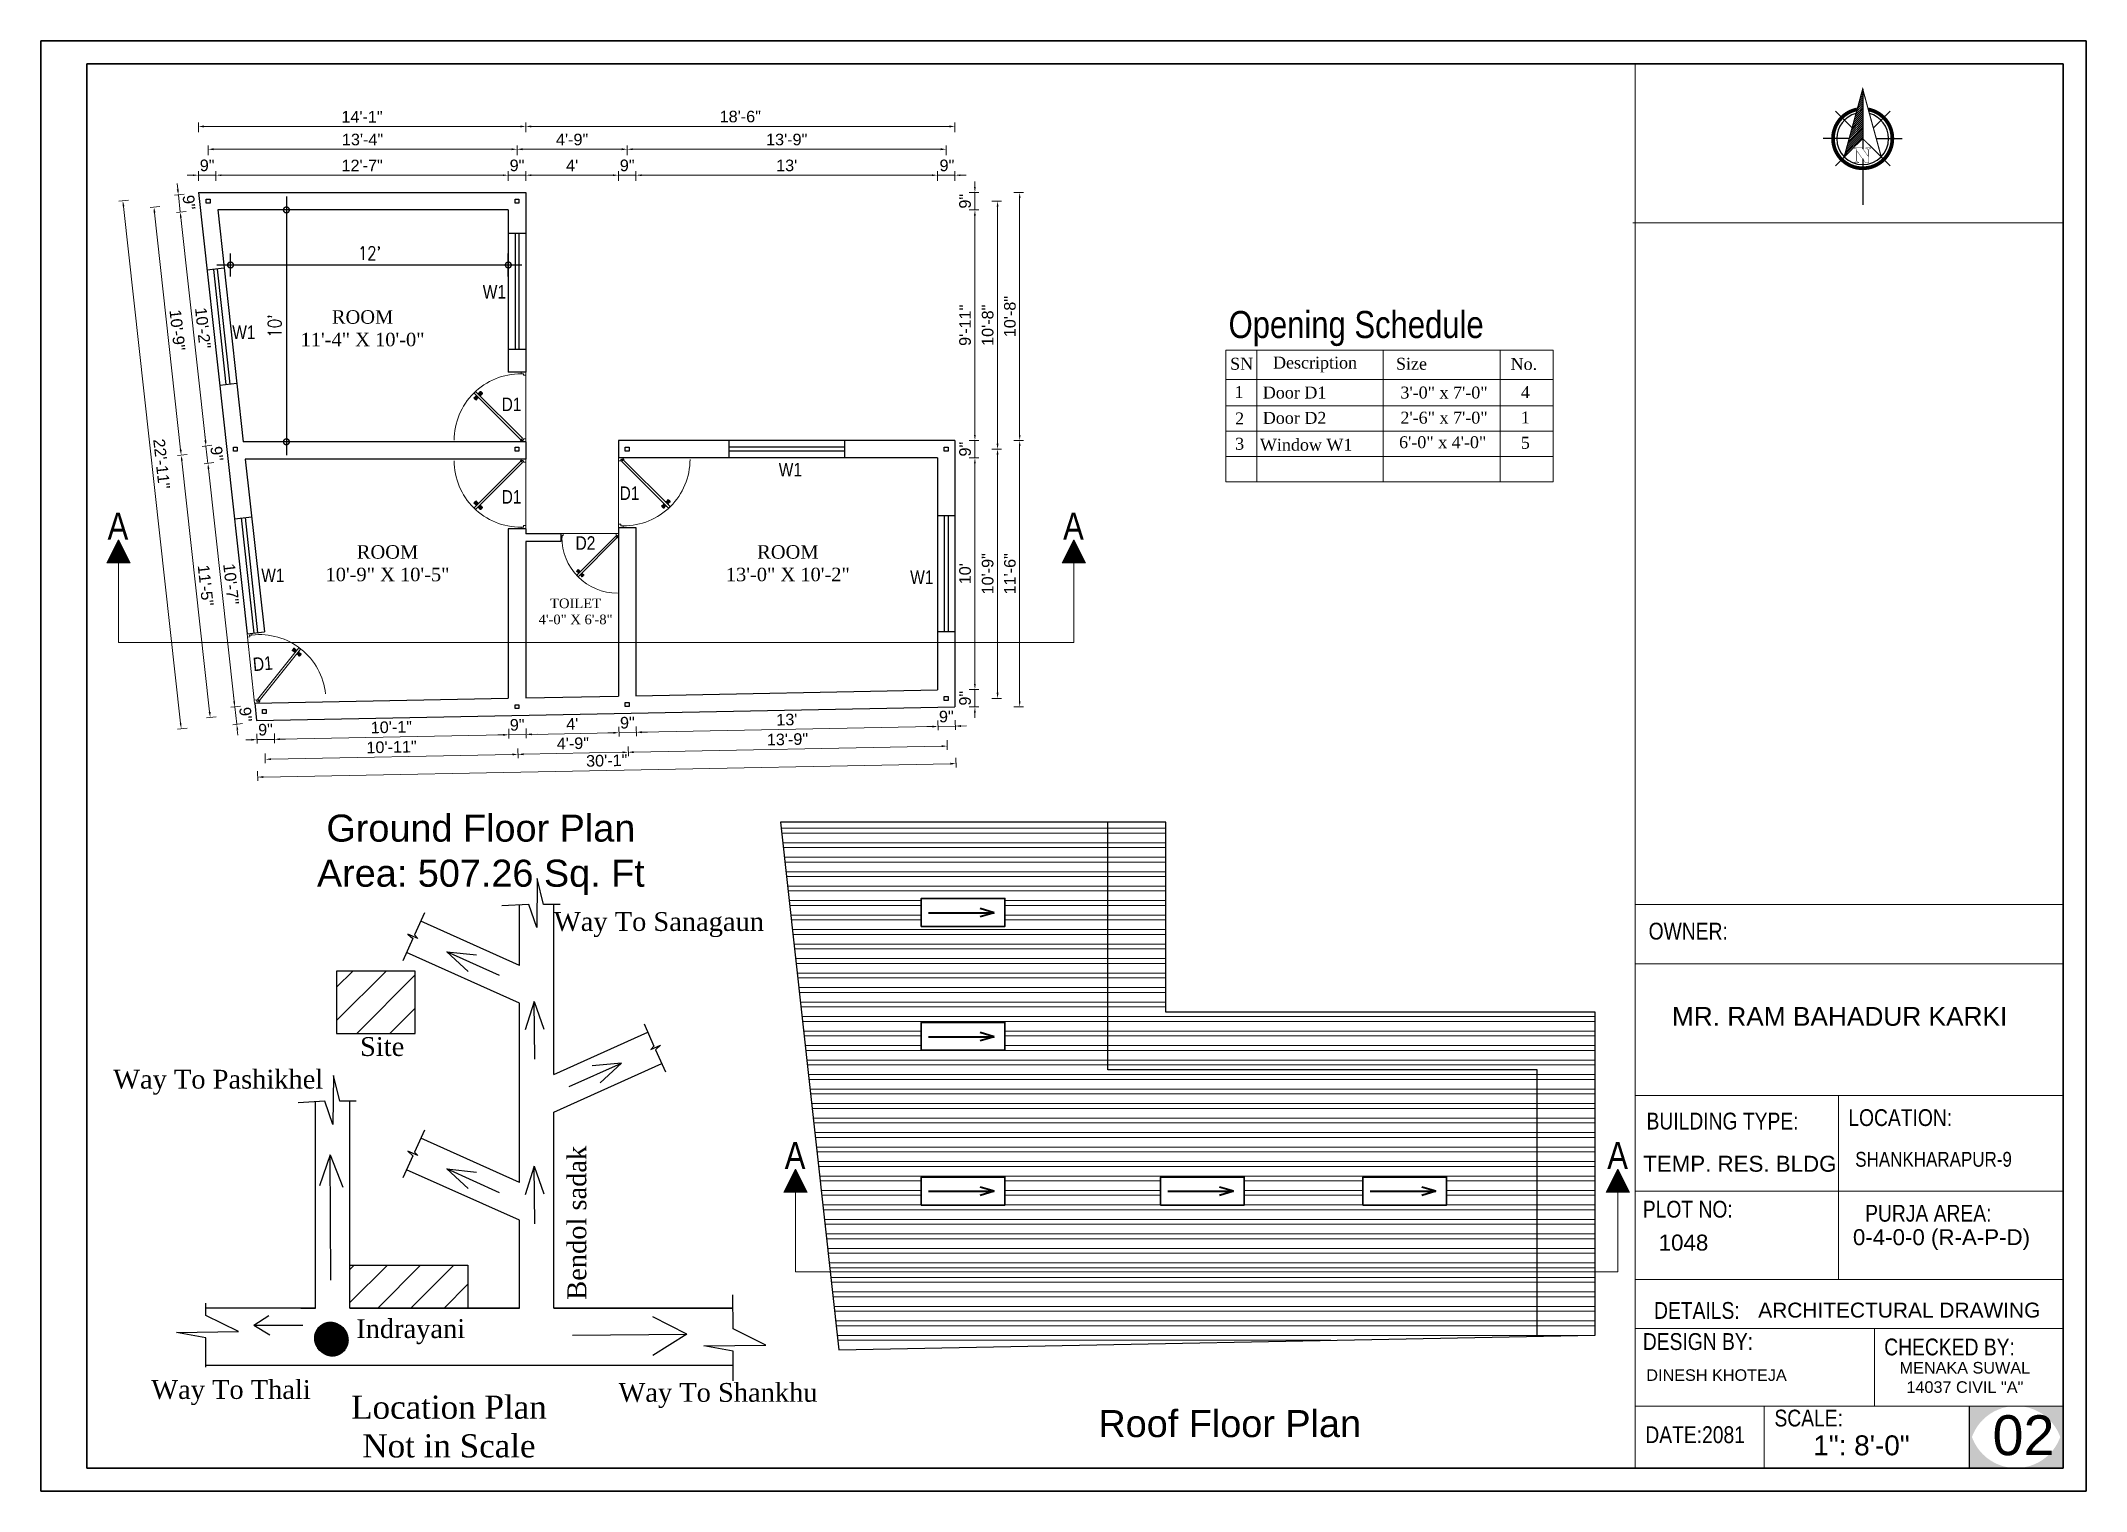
# Model space of a CAD drawing. Header units: inches. Extents: x 392906 to 410488, y -52747 to -40742.
# Drawn here: x 398538 to 399596, y -52747 to -51996 of the extents above; entities that cross this region are included whole.
import ezdxf

# ---------------------------------------------------------------- set-up
doc = ezdxf.new("R2010")
doc.units = ezdxf.units.IN
doc.header["$LTSCALE"] = 2
doc.header["$MEASUREMENT"] = 0
doc.header["$PDMODE"] = 34
doc.linetypes.add('DASHED2', pattern=[0.375, 0.25, -0.125])
doc.layers.get('0').update_dxf_attribs({"linetype": 'CONTINUOUS'})
doc.layers.get('DEFPOINTS').update_dxf_attribs({"color": 141, "linetype": 'CONTINUOUS'})
for name, color, linetype, lineweight in [('A_Title Text', 105, 'CONTINUOUS', 60), ('DIM_LINE', 173, 'CONTINUOUS', 20), ('DIMENTION', 140, 'CONTINUOUS', 0), ('door', 20, 'CONTINUOUS', 35), ('DOOR & WIN', 1, 'CONTINUOUS', 25), ('DW-SEC', 24, 'CONTINUOUS', 25), ('PUERTAS', 7, 'CONTINUOUS', 9), ('Rebars', 1, 'CONTINUOUS', 13), ('river', 7, 'DASHED2', 25), ('Siteplan', 7, 'CONTINUOUS', 30), ('steps', 253, 'CONTINUOUS', 20), ('TEXT', 181, 'CONTINUOUS', 25), ('WALL - A', 1, 'CONTINUOUS', 40)]:
    doc.layers.add(name, color=color, linetype=linetype, lineweight=lineweight)
doc.layers.add('Normal Wall', color=7, linetype='CONTINUOUS', lineweight=35, true_color=0xffaf89)
doc.layers.add('Rear Wall', color=7, linetype='CONTINUOUS', lineweight=20, true_color=0xd4e480)
doc.layers.add('WAll', color=20, linetype='CONTINUOUS')
doc.styles.add('14 INCH', font='times.ttf', dxfattribs={"height": 14})
doc.styles.add('Lettring Text', font='arial.ttf')
doc.styles.add('ROMANS', font='Romans.shx', dxfattribs={"width": 0.8})
doc.styles.get("Standard").update_dxf_attribs({"font": 'ARIALN.TTF'})
doc.styles.add('SwissBT', font='swiss.ttf', dxfattribs={"height": 12})
doc.styles.add('TIMES', font='times.ttf')
doc.dimstyles.new('8 SCALE', dxfattribs={"dimscale": 0, "dimtxt": 7, "dimasz": 6, "dimexe": 6, "dimexo": 2, "dimgap": 2, "dimtad": 1, "dimdec": 0, "dimzin": 0, "dimdsep": 46, "dimlunit": 4, "dimtxsty": 'ROMANS', "dimblk": 'DOTSMALL', "dimcen": 0, "dimdle": 7, "dimclrd": 8, "dimclre": 8, "dimclrt": 3, "dimadec": 0, "dimazin": 0, "dimtfac": 1, "dimtdec": 0, "dimtofl": 0, "dimtmove": 2, "dimatfit": 3, "dimfxl": 6, "dimfxlon": 1, "dimtolj": 1, "dimtzin": 0, "dimarcsym": 0})
doc.dimstyles.new('Copy of Standard', dxfattribs={"dimtxt": 6, "dimasz": 2.875, "dimexe": 2, "dimexo": 4, "dimgap": 2, "dimtad": 1, "dimdec": 0, "dimrnd": 1, "dimzin": 0, "dimdsep": 46, "dimlunit": 4, "dimtxsty": 'Lettring Text', "dimcen": 0.1, "dimclrd": 7, "dimclre": 7, "dimclrt": 7, "dimazin": 0, "dimtfac": 0.645, "dimtdec": 0, "dimtmove": 1, "dimatfit": 0, "dimfxl": 3, "dimfxlon": 1, "dimtfillclr": 256, "dimtolj": 1, "dimtzin": 0, "dimlwd": -1, "dimlwe": -1, "dimarcsym": 2})

msp = doc.modelspace()

# ---------------------------------------------------------------- texts
at = {"color": 7, "linetype": 'ByBlock', "lineweight": 5}
msp.add_text('Opening Schedule', height=14, dxfattribs=at).set_placement((399152.5, -52149.9))
at = {"color": 0}
for s, p in [('OWNER:', (399369.8, -52461.2)), ('LOCATION:', (399473.1, -52557.7))]:
    msp.add_text(s, height=8.7, dxfattribs=at).set_placement(p)
at = {"color": 7, "linetype": 'ByBlock', "lineweight": 5}
for s, insert, char_height, width, attachment_point in [('A', (398583.3, -52240.2), 14, 26.58, 3), ('A', (399077.6, -52240.2), 14, 26.58, 3), ('{\\fArial CE|b0|i0|c238|p34;Ground Floor Plan\\PArea: \\fArial CE|b0|i0|c0|p34;507.26\\fArial CE|b0|i0|c238|p34; Sq. Ft}', (398765.7, -52417.3), 14, 235.547, 5), ('A', (398933.6, -52565.9), 14, 26.58, 3), ('A', (399359.1, -52565.9), 14, 26.58, 3), ('{\\fTimes New Roman|b0|i0|c0|p18;Location Plan\\PNot in Scale}', (398749.2, -52713.3), 12, 235.547, 5), ('{\\fArial CE|b0|i0|c0|p34;Roof\\fArial CE|b0|i0|c238|p34; Floor Plan}', (399153.1, -52711.8), 14, 235.547, 5)]:
    msp.add_mtext(s, dxfattribs=dict(at, insert=insert, char_height=char_height, width=width, attachment_point=attachment_point))
at = {"layer": 'river', "color": 7, "linetype": 'Continuous', "ltscale": 10, "width": 164.518, "style": '14 INCH'}
for s, insert, char_height, attachment_point in [('Way To Sanagaun', (398803.5, -52447), 9.739, 1), ('Site', (398726.1, -52511.7), 9.74, 3), ('Way To Pashikhel', (398575.5, -52528.6), 9.739, 1), ('Indrayani', (398701.2, -52657.7), 9.74, 1), ('Way To Thali', (398595.2, -52689.2), 9.739, 1), ('Way To Shankhu', (398836.9, -52690.7), 9.739, 1)]:
    msp.add_mtext(s, dxfattribs=dict(at, insert=insert, char_height=char_height, attachment_point=attachment_point))
at = {"layer": 'river', "color": 7, "linetype": 'Continuous', "ltscale": 10, "insert": (398810.5, -52647.6), "char_height": 9.739, "width": 119.938, "attachment_point": 1, "rotation": 90, "style": '14 INCH'}
msp.add_mtext('Bendol sadak', dxfattribs=at)
at = {"layer": 'steps', "color": 7, "lineweight": 5, "ltscale": 0.3, "style": 'TIMES'}
for s, height, p in [('Description', 6.169, (399175.5, -52165.7)), ('SN', 6.17, (399153.3, -52166.3)), ('Size', 6.17, (399239.1, -52166.3)), ('No.', 6.17, (399298.4, -52166.4)), ('1', 6.17, (399155.6, -52180.9)), ('Door D1', 6.17, (399170.2, -52181.2)), ('3\'-0" x 7\'-0"', 6.169, (399241.4, -52181.2)), ('4', 6.17, (399303.7, -52181)), ('2', 6.17, (399155.9, -52194.6)), ('Door D2', 6.17, (399170.2, -52194.3)), ('2\'-6" x 7\'-0"', 6.169, (399241.4, -52194.2)), ('1', 6.17, (399303.7, -52194.1)), ('3', 6.17, (399155.9, -52207.7)), ('Window W1', 6.17, (399168.7, -52208.2)), ('6\'-0" x 4\'-0"', 6.169, (399240.7, -52206.9)), ('5', 6.17, (399303.7, -52207.2))]:
    msp.add_text(s, height=height, dxfattribs=at).set_placement(p)
at = {"layer": 'steps', "color": 7, "ltscale": 0.3}
for s, insert, char_height, width, attachment_point in [('W1', (398772.7, -52129.5), 7, 18.621, 8), ('{\\fTimes New Roman|b0|i0|c0|p18;ROOM\\P11\'-4" X 10\'-0"}', (398704.5, -52135.5), 7, 67.662, 2), ('W1', (398643.1, -52150.4), 7, 18.621, 8), ('W1', (398925.8, -52221.5), 7, 18.621, 8), ('{\\fTimes New Roman|b0|i0|c0|p18;ROOM\\P10\'-9" X 10\'-5"}', (398717.4, -52257.1), 7, 67.662, 2), ('{\\fTimes New Roman|b0|i0|c0|p18;ROOM\\P13\'-0" X 10\'-2"}', (398924.5, -52257.1), 7, 67.662, 2), ('W1', (398658.1, -52276.2), 7, 18.621, 8), ('W1', (398993.8, -52277.2), 7, 18.621, 8), ('{\\fTimes New Roman|b0|i0|c0|p18;TOILET\\P4\'-0" X 6\'-8"}', (398814.7, -52284.7), 5, 67.662, 2)]:
    msp.add_mtext(s, dxfattribs=dict(at, insert=insert, char_height=char_height, width=width, attachment_point=attachment_point))
at = {"layer": 'steps', "color": 7, "ltscale": 0.3, "char_height": 7}
for s, insert, attachment_point in [('{\\W1;D1}', (398781.6, -52187.7), 8), ('{\\W1;D1}', (398781.6, -52228.6), 2), ('{\\W1;D1}', (398842.6, -52226.7), 2), ('D2', (398819.8, -52252.5), 2)]:
    msp.add_mtext_dynamic_manual_height_columns(s, width=18.621, gutter_width=40, heights=[0], dxfattribs=dict(at, insert=insert, attachment_point=attachment_point))
at = {"layer": 'steps', "color": 7, "ltscale": 0.3, "insert": (398653.2, -52321.9), "char_height": 7, "attachment_point": 8, "rotation": 5.0252}
msp.add_mtext_dynamic_manual_height_columns('{\\W1;D1}', width=18.621, gutter_width=40, heights=[0], dxfattribs=at)
at = {"layer": 'TEXT', "color": 0}
for s, height, p in [('OWNER:', 8.7, (399369.8, -52461.2)), ('LOCATION:', 8.7, (399473.1, -52557.7)), ('CHECKED BY:', 8.704, (399491.7, -52676.4)), ('CHECKED BY:', 8.704, (399491.7, -52676.4)), ('SCALE:', 8.7, (399434.9, -52713.2)), ('SCALE:', 8.7, (399434.9, -52713.2))]:
    msp.add_text(s, height=height, dxfattribs=at).set_placement(p)
at = {"layer": 'TEXT', "color": 0, "linetype": 'ByBlock', "style": 'SwissBT'}
for s, insert, char_height, width, attachment_point in [('MR. RAM BAHADUR KARKI', (399468.6, -52496.1), 9.72, 217.511, 2), ('ARCHITECTURAL DRAWING', (399426.5, -52649.1), 7.74, 268.532, 1), ('DINESH KHOTEJA', (399368.6, -52683.6), 6, 201.528, 1), ('MENAKA SUWAL\\P14037 CIVIL "A"', (399533.4, -52679.8), 6, 88.549, 2)]:
    msp.add_mtext(s, dxfattribs=dict(at, insert=insert, char_height=char_height, width=width, attachment_point=attachment_point))
at = {"layer": 'TEXT', "color": 0, "attachment_point": 1}
for s, insert, char_height, width in [('BUILDING TYPE:', (399368.7, -52550.8), 8.704, 148.555), ('BUILDING TYPE:', (399368.7, -52550.8), 8.704, 148.555), ('PLOT NO: ', (399366.8, -52596.4), 8.7, 138.027), ('PLOT NO: ', (399366.8, -52596.4), 8.7, 138.027), ('PURJA AREA:', (399481.8, -52598.5), 8.704, 197.582), ('PURJA AREA:', (399481.8, -52598.5), 8.704, 197.582), ('DETAILS: ', (399372.6, -52648.8), 8.7, 138.027), ('DESIGN BY:', (399366.8, -52664.9), 8.7, 138.027), ('DESIGN BY:', (399366.8, -52664.9), 8.7, 138.027), ('DATE:2081', (399368.1, -52713.1), 8.7, 34.818)]:
    msp.add_mtext(s, dxfattribs=dict(at, insert=insert, char_height=char_height, width=width))
at = {"layer": 'TEXT', "color": 0, "linetype": 'ByBlock', "insert": (399476.7, -52571.1), "char_height": 7.671, "attachment_point": 1}
msp.add_mtext_dynamic_manual_height_columns('SHANKHARAPUR-9', width=381.035, gutter_width=1.53, heights=[0], dxfattribs=at)
at = {"layer": 'TEXT', "color": 0, "style": 'SwissBT'}
for s, insert, char_height, width, attachment_point in [('TEMP. RES. BLDG', (399367, -52573.1), 8.256, 163.214, 1), ('1048', (399375, -52613.9), 8.26, 163.214, 1), ('0-4-0-0 (R-A-P-D)', (399521.3, -52611.1), 8.256, 163.214, 2), ('02', (399547.7, -52707.4), 20.64, 20.158, 1)]:
    msp.add_mtext(s, dxfattribs=dict(at, insert=insert, char_height=char_height, width=width, attachment_point=attachment_point))
at = {"layer": 'TEXT', "color": 0, "ltscale": 0.5, "insert": (399455, -52717.8), "char_height": 10.32, "width": 127.534, "attachment_point": 1, "style": 'SwissBT'}
msp.add_mtext('1": 8\'-0"', dxfattribs=at)
msp.add_mtext('1": 8\'-0"', dxfattribs=at)

# ---------------------------------------------------------------- blocks, each defined once
blk = doc.blocks.new('*X29')
at = {"color": 0}
for p, q in [((145.96, -414.6), (147.62, -412.94)), ((146.16, -413.87), (147.62, -412.41)), ((146.36, -413.14), (147.62, -411.88)), ((146.55, -412.41), (147.62, -411.35)), ((146.75, -411.68), (147.62, -410.82)), ((146.95, -410.95), (147.62, -410.29)), ((147.15, -410.22), (147.62, -409.76)), ((147.35, -409.49), (147.62, -409.23)), ((147.55, -408.76), (147.62, -408.7)), ((143.76, -422.63), (147.62, -418.77)), ((143.96, -421.9), (147.62, -418.24)), ((144.16, -421.17), (147.62, -417.71)), ((144.36, -420.44), (147.62, -417.18)), ((144.56, -419.71), (147.62, -416.65)), ((144.76, -418.98), (147.62, -416.12)), ((144.96, -418.25), (147.62, -415.59)), ((145.16, -417.52), (147.62, -415.06)), ((145.36, -416.79), (147.62, -414.53)), ((145.56, -416.06), (147.62, -414)), ((145.76, -415.33), (147.62, -413.47)), ((142.76, -426.28), (147.62, -421.42)), ((142.96, -425.55), (147.62, -420.89)), ((143.16, -424.82), (147.62, -420.36)), ((143.36, -424.09), (147.62, -419.83)), ((143.56, -423.36), (147.62, -419.3))]:
    blk.add_line(p, q, dxfattribs=at)
blk = doc.blocks.new('NORTH_15')
for p, q in [((-2.87, 2.87), (-7.37, 7.37)), ((0, 3.66), (0, 10.62)), ((2.87, 2.87), (7.37, 7.37)), ((-13.37, 0), (2.72, 0)), ((5.49, 0), (17.83, 0)), ((-2.87, -2.87), (-7.37, -7.37)), ((0, -3.66), (0, -10.62)), ((2.87, -2.87), (7.37, -7.37))]:
    blk.add_line(p, q)
at = {"const_width": 1}
for points in [[(0, -8, 1), (0, 8, 0.359415), (-7.86, 1.52, 1)], [(-7.86, -1.52, 0.359415), (0, -8, 1)]]:
    blk.add_lwpolyline(points, format="xyb", dxfattribs=at)
for points, const_width in [([(4.96, -5.01), (-13.37, 0), (4.9, 5), (0, 0), (4.96, -5.01)], 0.3), ([(5.93, -1.55), (6, -1.55), (6.07, -1.54), (6.13, -1.53), (6.17, -1.52), (6.22, -1.51), (6.26, -1.49), (6.28, -1.47), (6.3, -1.45), (6.32, -1.42), (6.33, -1.39), (6.35, -1.34), (6.36, -1.29), (6.37, -1.23), (6.38, -1.16), (6.38, -1.08), (6.38, -1), (6.54, -1), (6.54, -2.34), (6.38, -2.34), (6.38, -2.3), (6.38, -2.23), (6.38, -2.16), (6.37, -2.09), (6.36, -2.04), (6.35, -1.99), (6.33, -1.95), (6.32, -1.91), (6.3, -1.88), (6.28, -1.86), (6.26, -1.83), (6.22, -1.81), (6.18, -1.8), (6.13, -1.78), (6.07, -1.77), (6.01, -1.76), (5.95, -1.76), (2.66, -1.76), (2.66, -2.34), (2.5, -2.34), (2.5, -0.16), (4.71, 1.44), (3.14, 1.44), (3.07, 1.44), (3, 1.43), (2.94, 1.42), (2.89, 1.41), (2.85, 1.4), (2.81, 1.38), (2.78, 1.36), (2.76, 1.34), (2.74, 1.31), (2.72, 1.27), (2.7, 1.22), (2.69, 1.17), (2.68, 1.11), (2.67, 1.04), (2.66, 0.97), (2.66, 0.89), (2.66, 0.87), (2.5, 0.87), (2.5, 2.21), (2.66, 2.21), (2.66, 2.17), (2.66, 2.09), (2.67, 2.03), (2.68, 1.97), (2.69, 1.91), (2.7, 1.86), (2.71, 1.82), (2.73, 1.78), (2.75, 1.76), (2.77, 1.74), (2.8, 1.72), (2.85, 1.7), (2.89, 1.68), (2.94, 1.67), (3, 1.66), (3.07, 1.66), (3.14, 1.66), (6.54, 1.66), (6.54, 0.75), (3.33, -1.55), (5.93, -1.55), (5.93, -1.55)], 0.1)]:
    blk.add_lwpolyline(points, dxfattribs=dict(const_width=const_width))
for start, end in [(90, 164.973), (270, 90), (195.027, 270)]:
    blk.add_arc((0, 0), 7, start, end)
at = {"rotation": 90}
blk.add_blockref('*X29', (-421.89, -147.62), dxfattribs=at)
blk = doc.blocks.new('A$C0BDB7EE9')
at = {"layer": 'Siteplan', "xscale": 2.999999999999779, "yscale": 2.999999999999779, "zscale": 2.999999999999779, "rotation": 247.8612575918487}
blk.add_blockref('NORTH_15', (20.2, 49.5), dxfattribs=at)
blk = doc.blocks.new('A$C327B4BBD')
at = {"layer": 'DIMENTION', "ltscale": 0.3, "xscale": 1.171875000000082, "yscale": 1.171875000000082, "zscale": 1.171875000000082, "rotation": 112.1387424081494}
blk.add_blockref('A$C0BDB7EE9', (16.1, 0), dxfattribs=at)
blk = doc.blocks.new('3ft')
at = {"layer": 'PUERTAS', "color": 6}
for p, q in [((1, 2.5), (25.2, 26.7)), ((26, 25.9), (1.8, 1.6)), ((26, 25.9), (25.2, 26.7)), ((0, 2.4), (0, 0)), ((0.7, 2.4), (0, 2.4)), ((1.6, 0), (0, 0)), ((0.7, 1.5), (0.7, 2.4)), ((0.8, 1.5), (0.7, 1.5)), ((0.8, 1.5), (0.8, 2.4)), ((0.8, 1.2), (0.8, 1.5)), ((1.6, 1.2), (0.8, 1.2)), ((1.6, 1.8), (0.9, 2.5)), ((1.6, 1.9), (1, 2.5)), ((1.6, 1.9), (1.6, 1.8)), ((1.8, 1.6), (1.6, 1.8)), ((1.6, 0), (1.6, 1.2)), ((34.4, 0), (34.4, 1.2)), ((34.4, 1.2), (35.2, 1.2)), ((34.4, 0), (36, 0)), ((35.2, 1.2), (35.2, 2.4)), ((35.2, 2.4), (36, 2.4)), ((36, 0), (36, 2.4))]:
    blk.add_line(p, q, dxfattribs=at)
at = {"layer": 'PUERTAS', "color": 8}
for p, q in [((22.6, 24.9), (21.6, 25.7)), ((22.6, 25), (21.7, 25.7)), ((22.7, 25.1), (21.8, 25.9)), ((22.1, 26.3), (22, 26.1)), ((22.9, 25.2), (22, 26.1)), ((22.1, 26.3), (22.3, 26.4)), ((22.3, 26.4), (22.3, 26.4)), ((23.2, 25.5), (22.3, 26.4)), ((23.3, 25.7), (22.5, 26.6)), ((23.5, 25.8), (22.7, 26.8)), ((23.4, 25.8), (22.7, 26.7)), ((22.7, 24.3), (23, 24.8)), ((23, 25), (22.8, 25.1)), ((23, 25), (22.9, 25.2)), ((23, 25), (22.9, 25.1)), ((22.9, 24.5), (23.1, 24.9)), ((23.1, 25.1), (23, 25.2)), ((23.1, 24.8), (23.2, 25)), ((23.3, 25.3), (23.2, 25.4)), ((23.4, 25.4), (23.3, 25.6)), ((23.4, 25.4), (23.3, 25.5)), ((23.4, 25.4), (23.3, 25.5)), ((23.3, 24.9), (23.3, 25.1)), ((23.5, 25.1), (23.3, 25.1)), ((23.6, 25.3), (23.4, 25.2)), ((23.9, 25.5), (23.5, 25.3)), ((24.1, 25.7), (23.6, 25.4)), ((23.6, 23.4), (24.1, 23.7)), ((23.8, 23.6), (24.2, 23.8)), ((24.1, 23.8), (24.3, 23.9)), ((24.2, 24), (24.4, 24)), ((24.2, 23.3), (25, 22.3)), ((24.3, 23.7), (24.4, 23.6)), ((24.3, 23.7), (24.5, 23.6)), ((24.3, 23.6), (24.4, 23.5)), ((24.3, 23.3), (25.1, 22.4)), ((24.4, 24.2), (24.4, 24)), ((24.4, 23.8), (24.5, 23.7)), ((24.4, 23.4), (25.2, 22.5)), ((24.6, 24.3), (24.5, 24.1)), ((24.5, 23.6), (25.4, 22.7)), ((24.8, 24.6), (24.6, 24.2)), ((24.6, 24), (24.7, 23.9)), ((25, 24.8), (24.7, 24.3)), ((24.7, 24.1), (24.8, 23.9)), ((24.7, 24.1), (24.8, 24)), ((24.8, 24.1), (24.9, 24)), ((24.8, 23.8), (25.7, 23)), ((25, 24), (25.9, 23.2)), ((25.1, 24.2), (26.1, 23.4)), ((25.1, 24.1), (26, 23.3)), ((25.6, 22.8), (25.4, 22.7)), ((25.6, 22.8), (25.7, 23)), ((25.7, 23), (25.7, 23)), ((0, 0), (36, 0))]:
    blk.add_line(p, q, dxfattribs=at)
at = {"layer": 'PUERTAS', "color": 1}
for p, q in [((21.7, 25.8), (22.1, 26.3)), ((21.7, 25.7), (22.2, 26.2)), ((21.7, 25.8), (21.7, 25.8)), ((22.5, 25), (21.7, 25.6)), ((22.6, 26.7), (22.1, 26.3)), ((22.7, 26.7), (22.2, 26.2)), ((22.6, 26.7), (22.6, 26.7)), ((22.6, 25), (23, 25.4)), ((22.6, 24.3), (22.9, 24.7)), ((22.6, 24.1), (22.6, 24.1)), ((22.7, 25.1), (22.7, 25.1)), ((23.4, 25.9), (22.8, 26.7)), ((22.8, 25.1), (23.1, 25.3)), ((22.9, 25), (22.8, 25.1)), ((22.9, 24.9), (23.2, 25.2)), ((22.9, 24.8), (22.9, 24.8)), ((22.9, 24.7), (22.9, 24.7)), ((23.4, 25.8), (23, 25.4)), ((23.3, 25.6), (23.1, 25.3)), ((23.5, 25.5), (23.2, 25.2)), ((23.3, 25.7), (23.3, 25.7)), ((23.4, 25.5), (23.3, 25.6)), ((23.4, 23.3), (23.4, 23.3)), ((23.6, 25.5), (23.6, 25.5)), ((23.6, 23.3), (24, 23.6)), ((24.1, 25.8), (23.7, 25.5)), ((23.7, 25.5), (23.7, 25.5)), ((24, 23.6), (24, 23.6)), ((24.1, 23.6), (24.1, 23.6)), ((24.3, 25.8), (24.3, 25.8)), ((24.3, 23.6), (24.5, 23.9)), ((24.3, 23.3), (24.7, 23.7)), ((24.3, 23.6), (24.4, 23.5)), ((24.3, 23.2), (24.9, 22.4)), ((24.4, 23.5), (24.6, 23.8)), ((24.4, 23.4), (24.4, 23.4)), ((24.8, 24.1), (24.5, 23.9)), ((24.9, 24), (24.6, 23.8)), ((25.1, 24.1), (24.7, 23.7)), ((25.1, 24.8), (24.8, 24.4)), ((24.8, 24.4), (24.8, 24.4)), ((24.8, 24.3), (24.8, 24.3)), ((24.8, 24.1), (24.9, 24)), ((25, 24), (25, 24)), ((25, 22.4), (25.5, 22.9)), ((25.1, 25), (25.1, 25)), ((25.1, 22.4), (25.6, 22.8)), ((25.1, 22.4), (25.1, 22.4)), ((25.2, 24.1), (26, 23.5)), ((26, 23.4), (25.5, 22.9)), ((26, 23.3), (25.6, 22.8)), ((26, 23.3), (26, 23.3))]:
    blk.add_line(p, q, dxfattribs=at)
at = {"layer": 'PUERTAS', "color": 2}
for p, q in [((22, 26.1), (22, 26.1)), ((25.4, 22.7), (25.4, 22.7))]:
    blk.add_line(p, q, dxfattribs=at)
at = {"layer": 'PUERTAS', "color": 6}
for radius in [0.155, 0.0752]:
    blk.add_circle((0.8, 2.6), radius, dxfattribs=at)
blk.add_arc((0.8, 2.6), 34.4, 359.7285, 90.0333, dxfattribs=at)
at = {"layer": 'PUERTAS', "color": 1}
for centre, start, end in [((22.5, 25), 231.0764, 315), ((22.7, 24.2), 135, 225), ((22.7, 26.7), 38.9236, 135), ((22.8, 25.1), 225, 315), ((23, 24.9), 135, 219.7428), ((22.9, 24.8), 315, 39.7428), ((23.3, 25.6), 315, 45), ((23.4, 25.9), 315, 38.9236), ((23.5, 23.4), 225, 315), ((23.5, 25.4), 50.2572, 135), ((23.6, 25.5), 230.2572, 315), ((24.1, 23.6), 50.2572, 135), ((24.2, 25.7), 45, 135), ((24.2, 23.7), 230.2572, 315), ((24.3, 23.2), 135, 218.9236), ((24.4, 23.5), 135, 225), ((24.8, 24.3), 135, 219.7428), ((24.7, 24.2), 315, 39.7428), ((24.9, 24), 45, 135), ((25, 22.4), 218.9236, 315), ((25, 24.9), 315, 45), ((25.2, 24.1), 51.0764, 135), ((26, 23.4), 315, 51.0764)]:
    blk.add_arc(centre, 0.08, start, end, dxfattribs=at)
blk = doc.blocks.new('*U199')
at = {"color": 3, "xscale": -1}
blk.add_blockref('3ft', (42, 0), dxfattribs=at)
blk = doc.blocks.new('2ft6in')
at = {"layer": 'PUERTAS', "color": 2}
for p, q in [((0.8, 2.1), (21, 22.3)), ((21.7, 21.6), (1.5, 1.4)), ((18.3, 21.8), (18.3, 21.8)), ((21.7, 21.6), (21, 22.3)), ((21.2, 18.9), (21.2, 18.9)), ((0, 2), (0, 0)), ((0.6, 2), (0, 2)), ((1.3, 0), (0, 0)), ((0.6, 1.3), (0.6, 2)), ((0.7, 1.3), (0.6, 1.3)), ((0.7, 1.3), (0.7, 2)), ((0.7, 1), (0.7, 1.3)), ((1.3, 1), (0.7, 1)), ((1.4, 1.6), (0.8, 2.1)), ((1.3, 1.5), (0.8, 2.1)), ((1.4, 1.6), (1.3, 1.5)), ((1.5, 1.4), (1.3, 1.5)), ((1.3, 0), (1.3, 1)), ((28.7, 0), (28.7, 1)), ((28.7, 1), (29.3, 1)), ((28.7, 0), (30, 0)), ((29.3, 1), (29.3, 2)), ((29.3, 2), (30, 2)), ((30, 0), (30, 2))]:
    blk.add_line(p, q, dxfattribs=at)
at = {"layer": 'PUERTAS', "color": 8}
for p, q in [((18.8, 20.8), (18, 21.4)), ((18.9, 20.8), (18.1, 21.5)), ((19, 20.9), (18.2, 21.6)), ((18.4, 21.9), (18.3, 21.8)), ((19.1, 21), (18.3, 21.7)), ((18.4, 21.9), (18.6, 22)), ((18.6, 22), (18.6, 22)), ((19.3, 21.3), (18.6, 22)), ((19.4, 21.4), (18.8, 22.1)), ((19.6, 21.5), (18.9, 22.3)), ((19.5, 21.5), (18.9, 22.3)), ((19.4, 21.1), (19.3, 21.2)), ((19.5, 21.2), (19.4, 21.3)), ((19.5, 21.2), (19.4, 21.3)), ((19.5, 21.1), (19.4, 21.2)), ((20.1, 21.4), (19.6, 21.1)), ((19.9, 21.2), (19.6, 21.1)), ((18.9, 20.3), (19.2, 20.7)), ((19.1, 20.8), (19, 20.9)), ((19.2, 20.9), (19.1, 21)), ((19.1, 20.8), (19.1, 20.9)), ((19.1, 20.4), (19.3, 20.8)), ((19.3, 20.9), (19.2, 21)), ((19.3, 20.6), (19.3, 20.8)), ((19.4, 20.8), (19.4, 20.9)), ((19.6, 20.9), (19.4, 20.9)), ((19.7, 21.1), (19.5, 21)), ((19.7, 19.5), (20.1, 19.8)), ((19.9, 19.7), (20.2, 19.8)), ((20.1, 19.9), (20.3, 19.9)), ((20.2, 20), (20.3, 20)), ((20.2, 19.7), (20.3, 19.6)), ((20.2, 19.7), (20.3, 19.6)), ((20.2, 19.4), (20.9, 18.7)), ((20.2, 19.4), (20.8, 18.6)), ((20.3, 20.1), (20.4, 20)), ((20.3, 19.8), (20.4, 19.7)), ((20.3, 19.5), (21, 18.8)), ((20.5, 20.3), (20.4, 20.1)), ((20.4, 19.8), (20.4, 19.7)), ((20.7, 20.5), (20.5, 20.2)), ((20.5, 20), (20.6, 19.9)), ((20.5, 19.6), (21.1, 18.9)), ((20.8, 20.6), (20.6, 20.2)), ((20.6, 20.1), (20.7, 20)), ((20.6, 20.1), (20.7, 20)), ((20.6, 20), (20.7, 20)), ((20.7, 19.9), (21.4, 19.2)), ((20.8, 20), (21.6, 19.3)), ((20.9, 20.1), (21.7, 19.5)), ((21, 20.1), (21.7, 19.5)), ((21.3, 19), (21.2, 18.9)), ((21.3, 19), (21.4, 19.1)), ((21.4, 19.2), (21.4, 19.1)), ((0, 0), (30, 0))]:
    blk.add_line(p, q, dxfattribs=at)
at = {"layer": 'PUERTAS', "color": 1}
for p, q in [((18.1, 21.5), (18.5, 21.9)), ((18.1, 21.4), (18.5, 21.9)), ((18.1, 21.5), (18.1, 21.5)), ((18.7, 20.8), (18.1, 21.3)), ((18.9, 22.3), (18.5, 21.9)), ((18.8, 22.2), (18.5, 21.9)), ((18.8, 22.2), (18.8, 22.2)), ((19.5, 21.6), (19, 22.3)), ((19.5, 21.5), (19.2, 21.2)), ((19.5, 21.3), (19.2, 21.1)), ((19.5, 21.2), (19.3, 21)), ((19.4, 21.4), (19.5, 21.4)), ((19.5, 21.2), (19.4, 21.3)), ((19.6, 21.2), (19.6, 21.2)), ((20.1, 21.5), (19.7, 21.2)), ((19.7, 21.2), (19.7, 21.2)), ((20.2, 21.5), (20.2, 21.5)), ((18.8, 20.8), (19.2, 21.2)), ((18.8, 20.2), (19.1, 20.6)), ((18.9, 20.1), (18.8, 20.1)), ((18.9, 20.9), (18.9, 20.9)), ((19, 20.9), (19.2, 21.1)), ((19.1, 20.8), (19, 20.9)), ((19.1, 20.8), (19.3, 21)), ((19.1, 20.7), (19.1, 20.7)), ((19.1, 20.6), (19.1, 20.6)), ((19.5, 19.4), (19.5, 19.4)), ((19.6, 19.4), (20, 19.7)), ((20, 19.7), (20, 19.7)), ((20.1, 19.7), (20.1, 19.7)), ((20.2, 19.7), (20.4, 19.9)), ((20.2, 19.4), (20.6, 19.8)), ((20.2, 19.7), (20.3, 19.6)), ((20.2, 19.3), (20.8, 18.6)), ((20.3, 19.6), (20.5, 19.8)), ((20.3, 19.5), (20.3, 19.5)), ((20.6, 20.1), (20.4, 19.9)), ((20.7, 20), (20.5, 19.8)), ((20.7, 20.2), (20.6, 20.2)), ((20.9, 20.1), (20.6, 19.8)), ((20.6, 20.1), (20.7, 20)), ((20.9, 20.7), (20.7, 20.3)), ((20.7, 20.3), (20.7, 20.3)), ((20.8, 20), (20.8, 20)), ((20.9, 20.8), (20.9, 20.8)), ((20.9, 18.6), (21.3, 19.1)), ((20.9, 18.7), (21.3, 19)), ((20.9, 18.7), (20.9, 18.7)), ((21, 20.1), (21.7, 19.6)), ((21.7, 19.5), (21.3, 19.1)), ((21.7, 19.4), (21.3, 19)), ((21.6, 19.4), (21.7, 19.4))]:
    blk.add_line(p, q, dxfattribs=at)
at = {"layer": 'PUERTAS', "color": 2}
for radius in [0.129, 0.0627]:
    blk.add_circle((0.7, 2.1), radius, dxfattribs=at)
at = {"layer": 'PUERTAS', "color": 8}
blk.add_arc((0.7, 2.1), 28.7, 359.7285, 90.0333, dxfattribs=at)
at = {"layer": 'PUERTAS', "color": 1}
for centre, start, end in [((18.9, 22.2), 38.9236, 135), ((19.5, 21.6), 315, 38.9236), ((19.4, 21.4), 315, 45), ((19.6, 21.2), 50.2572, 135), ((19.7, 21.3), 230.2572, 315), ((20.2, 21.4), 45, 135), ((18.8, 20.8), 231.0764, 315), ((18.9, 20.2), 135, 225), ((19, 20.9), 225, 315), ((19.2, 20.7), 135, 219.7428), ((19.1, 20.6), 315, 39.7428), ((19.6, 19.5), 225, 315), ((20.1, 19.6), 50.2572, 135), ((20.2, 19.7), 230.2572, 315), ((20.3, 19.4), 135, 218.9236), ((20.4, 19.5), 135, 225), ((20.7, 20.3), 135, 219.7428), ((20.6, 20.2), 315, 39.7428), ((20.8, 20), 45, 135), ((20.8, 18.7), 218.9236, 315), ((20.9, 20.7), 315, 45), ((21, 20.1), 51.0764, 135), ((21.7, 19.5), 315, 51.0764)]:
    blk.add_arc(centre, 0.0667, start, end, dxfattribs=at)
blk = doc.blocks.new('*U202')
at = {"color": 3}
blk.add_blockref('2ft6in', (0, 0), dxfattribs=at)
blk = doc.blocks.new('*D1291')
at = {"layer": 'DEFPOINTS', "color": 0, "ltscale": 0.5, "transparency": 16777216}
for p in [(398619.6, -52074.6), (398610.2, -52084.8), (398620.5, -52083.6)]:
    blk.add_point(p, dxfattribs=at)
at = {"layer": 'steps', "color": 7, "ltscale": 0.5, "transparency": 16777216}
for p, q in [((398608.9, -52072.9), (398608.6, -52070)), ((398612.2, -52075.4), (398607.2, -52076)), ((398613.2, -52084.4), (398608.2, -52085)), ((398609.2, -52075.8), (398610.2, -52084.8)), ((398610.5, -52087.6), (398610.8, -52090.5))]:
    blk.add_line(p, q, dxfattribs=at)
for points in [[(398609.4, -52072.9), (398608.4, -52073), (398609.2, -52075.8)], [(398611, -52087.6), (398610, -52087.7), (398610.2, -52084.8)]]:
    blk.add_solid(points, dxfattribs=at)
at = {"layer": 'steps', "color": 7, "ltscale": 0.5, "transparency": 16777216, "insert": (398614.7, -52079.7), "char_height": 6, "attachment_point": 5, "rotation": 276.296, "style": 'Lettring Text'}
blk.add_mtext('\\A1;9"', dxfattribs=at)
blk = doc.blocks.new('*D1292')
at = {"layer": 'DEFPOINTS', "color": 0, "ltscale": 0.5, "transparency": 16777216}
for p in [(398620.5, -52083.6), (398623.5, -52205.8), (398642.8, -52203.6)]:
    blk.add_point(p, dxfattribs=at)
at = {"layer": 'steps', "color": 7, "ltscale": 0.5, "transparency": 16777216}
for p, q in [((398613.2, -52084.4), (398608.2, -52085)), ((398610.5, -52087.6), (398623.2, -52202.9)), ((398626.5, -52205.4), (398621.5, -52206))]:
    blk.add_line(p, q, dxfattribs=at)
for points in [[(398611, -52087.6), (398610, -52087.7), (398610.2, -52084.8)], [(398623.7, -52202.8), (398622.7, -52202.9), (398623.5, -52205.8)]]:
    blk.add_solid(points, dxfattribs=at)
at = {"layer": 'steps', "color": 7, "ltscale": 0.5, "transparency": 16777216, "insert": (398621.9, -52144.7), "char_height": 6, "attachment_point": 5, "rotation": 276.296, "style": 'Lettring Text'}
blk.add_mtext('\\A1;10\'-2"', dxfattribs=at)
blk = doc.blocks.new('*D1293')
at = {"layer": 'DEFPOINTS', "color": 0, "ltscale": 0.5, "transparency": 16777216}
for p in [(398642.8, -52203.6), (398624.5, -52214.8), (398643.8, -52212.6)]:
    blk.add_point(p, dxfattribs=at)
at = {"layer": 'steps', "color": 7, "ltscale": 0.5, "transparency": 16777216}
for p, q in [((398623.2, -52202.9), (398622.9, -52200)), ((398626.5, -52205.4), (398621.5, -52206)), ((398623.5, -52205.8), (398624.5, -52214.8)), ((398627.5, -52214.4), (398622.5, -52215)), ((398624.8, -52217.6), (398625.2, -52220.5))]:
    blk.add_line(p, q, dxfattribs=at)
for points in [[(398623.7, -52202.8), (398622.7, -52202.9), (398623.5, -52205.8)], [(398625.3, -52217.6), (398624.4, -52217.7), (398624.5, -52214.8)]]:
    blk.add_solid(points, dxfattribs=at)
at = {"layer": 'steps', "color": 7, "ltscale": 0.5, "transparency": 16777216, "insert": (398629.1, -52209.7), "char_height": 6, "attachment_point": 5, "rotation": 276.296, "style": 'Lettring Text'}
blk.add_mtext('\\A1;9"', dxfattribs=at)
blk = doc.blocks.new('*D1294')
at = {"layer": 'DEFPOINTS', "color": 0, "ltscale": 0.5, "transparency": 16777216}
for p in [(398643.8, -52212.6), (398657.7, -52338.6), (398638.4, -52340.8)]:
    blk.add_point(p, dxfattribs=at)
at = {"layer": 'steps', "color": 7, "ltscale": 0.5, "transparency": 16777216}
for p, q in [((398627.5, -52214.4), (398622.5, -52215)), ((398624.8, -52217.6), (398638.1, -52337.9)), ((398641.4, -52340.4), (398636.4, -52341))]:
    blk.add_line(p, q, dxfattribs=at)
for points in [[(398625.3, -52217.6), (398624.4, -52217.7), (398624.5, -52214.8)], [(398638.6, -52337.9), (398637.6, -52338), (398638.4, -52340.8)]]:
    blk.add_solid(points, dxfattribs=at)
at = {"layer": 'steps', "color": 7, "ltscale": 0.5, "transparency": 16777216, "insert": (398636.5, -52277.2), "char_height": 6, "attachment_point": 5, "rotation": 276.296, "style": 'Lettring Text'}
blk.add_mtext('\\A1;10\'-7"', dxfattribs=at)
blk = doc.blocks.new('*D1295')
at = {"layer": 'DEFPOINTS', "color": 0, "ltscale": 0.5, "transparency": 16777216}
for p in [(398657.7, -52338.6), (398639.4, -52349.7), (398658.7, -52347.6)]:
    blk.add_point(p, dxfattribs=at)
at = {"layer": 'steps', "color": 7, "ltscale": 0.5, "transparency": 16777216}
for p, q in [((398638.1, -52337.9), (398637.8, -52335)), ((398641.4, -52340.4), (398636.4, -52341)), ((398642.4, -52349.4), (398637.4, -52350)), ((398638.4, -52340.8), (398639.4, -52349.7)), ((398639.7, -52352.6), (398640, -52355.5))]:
    blk.add_line(p, q, dxfattribs=at)
for points in [[(398638.6, -52337.9), (398637.6, -52338), (398638.4, -52340.8)], [(398640.2, -52352.5), (398639.3, -52352.7), (398639.4, -52349.7)]]:
    blk.add_solid(points, dxfattribs=at)
at = {"layer": 'steps', "color": 7, "ltscale": 0.5, "transparency": 16777216, "insert": (398644, -52344.7), "char_height": 6, "attachment_point": 5, "rotation": 276.296, "style": 'Lettring Text'}
blk.add_mtext('\\A1;9"', dxfattribs=at)
blk = doc.blocks.new('*D1269')
at = {"layer": 'DEFPOINTS', "color": 0, "ltscale": 0.5, "transparency": 16777216}
for p in [(398624.6, -52079.1), (398610.7, -52210.5), (398638.7, -52207.4)]:
    blk.add_point(p, dxfattribs=at)
at = {"layer": 'steps', "color": 7, "ltscale": 0.5, "transparency": 16777216}
for p, q in [((398599.6, -52081.9), (398594.6, -52082.4)), ((398596.9, -52085.1), (398610.4, -52207.7)), ((398613.7, -52210.2), (398608.7, -52210.7))]:
    blk.add_line(p, q, dxfattribs=at)
for points in [[(398597.4, -52085), (398596.4, -52085.1), (398596.6, -52082.2)], [(398610.9, -52207.6), (398609.9, -52207.7), (398610.7, -52210.5)]]:
    blk.add_solid(points, dxfattribs=at)
at = {"layer": 'steps', "color": 7, "ltscale": 0.5, "transparency": 16777216, "insert": (398608.7, -52145.8), "char_height": 6, "attachment_point": 5, "rotation": 276.296, "style": 'Lettring Text'}
blk.add_mtext('\\A1;10\'-9"', dxfattribs=at)
blk = doc.blocks.new('*D1270')
at = {"layer": 'DEFPOINTS', "color": 0, "ltscale": 0.5, "transparency": 16777216}
for p in [(398638.7, -52207.4), (398625.7, -52346.3), (398653.7, -52343.2)]:
    blk.add_point(p, dxfattribs=at)
at = {"layer": 'steps', "color": 7, "ltscale": 0.5, "transparency": 16777216}
for p, q in [((398613.7, -52210.2), (398608.7, -52210.7)), ((398611, -52213.4), (398625.4, -52343.4)), ((398628.7, -52346), (398623.7, -52346.5))]:
    blk.add_line(p, q, dxfattribs=at)
for points in [[(398611.5, -52213.3), (398610.6, -52213.4), (398610.7, -52210.5)], [(398625.9, -52343.4), (398624.9, -52343.5), (398625.7, -52346.3)]]:
    blk.add_solid(points, dxfattribs=at)
at = {"layer": 'steps', "color": 7, "ltscale": 0.5, "transparency": 16777216, "insert": (398623.3, -52277.9), "char_height": 6, "attachment_point": 5, "rotation": 276.296, "style": 'Lettring Text'}
blk.add_mtext('\\A1;11\'-5"', dxfattribs=at)
blk = doc.blocks.new('*D1271')
at = {"layer": 'DEFPOINTS', "color": 0, "ltscale": 0.5, "transparency": 16777216}
for p in [(398619.6, -52074.6), (398649.7, -52347.8), (398610.7, -52352.1)]:
    blk.add_point(p, dxfattribs=at)
at = {"layer": 'steps', "color": 7, "ltscale": 0.5, "transparency": 16777216}
for p, q in [((398583.5, -52078.6), (398578.5, -52079.1)), ((398580.8, -52081.8), (398610.4, -52349.2)), ((398613.7, -52351.8), (398608.7, -52352.3))]:
    blk.add_line(p, q, dxfattribs=at)
for points in [[(398581.3, -52081.7), (398580.4, -52081.8), (398580.5, -52078.9)], [(398610.8, -52349.2), (398609.9, -52349.3), (398610.7, -52352.1)]]:
    blk.add_solid(points, dxfattribs=at)
at = {"layer": 'steps', "color": 7, "ltscale": 0.5, "transparency": 16777216, "insert": (398600.6, -52215), "char_height": 6, "attachment_point": 5, "rotation": 276.296, "style": 'Lettring Text'}
blk.add_mtext('\\A1;22\'-11"', dxfattribs=at)
blk = doc.blocks.new('*D1272')
at = {"layer": 'DEFPOINTS', "color": 0, "ltscale": 0.5, "transparency": 16777216}
for p in [(398649.7, -52347.8), (398658.7, -52347.6), (398658.9, -52357.6)]:
    blk.add_point(p, dxfattribs=at)
at = {"layer": 'steps', "color": 7, "ltscale": 0.5, "transparency": 16777216}
for p, q in [((398647, -52357.8), (398644.1, -52357.9)), ((398649.8, -52354.7), (398649.9, -52359.7)), ((398649.9, -52357.7), (398658.9, -52357.6)), ((398658.9, -52354.6), (398659, -52359.6)), ((398661.8, -52357.5), (398664.7, -52357.5))]:
    blk.add_line(p, q, dxfattribs=at)
for points in [[(398647, -52357.3), (398647, -52358.3), (398649.9, -52357.7)], [(398661.8, -52357), (398661.8, -52358), (398658.9, -52357.6)]]:
    blk.add_solid(points, dxfattribs=at)
at = {"layer": 'steps', "color": 7, "ltscale": 0.5, "transparency": 16777216, "insert": (398654.3, -52352.6), "char_height": 6, "attachment_point": 5, "rotation": 1.1097, "style": 'Lettring Text'}
blk.add_mtext('\\A1;9"', dxfattribs=at)
blk = doc.blocks.new('*D1285')
at = {"layer": 'DEFPOINTS', "color": 0, "ltscale": 0.5, "transparency": 16777216}
for p in [(398658.7, -52347.6), (398779.9, -52345.3), (398780.1, -52355.2)]:
    blk.add_point(p, dxfattribs=at)
at = {"layer": 'steps', "color": 7, "ltscale": 0.5, "transparency": 16777216}
for p, q in [((398658.9, -52354.6), (398659, -52359.6)), ((398661.8, -52357.5), (398777.3, -52355.3)), ((398780.1, -52352.2), (398780.2, -52357.2))]:
    blk.add_line(p, q, dxfattribs=at)
for points in [[(398661.8, -52357), (398661.8, -52358), (398658.9, -52357.6)], [(398777.2, -52354.8), (398777.3, -52355.8), (398780.1, -52355.2)]]:
    blk.add_solid(points, dxfattribs=at)
at = {"layer": 'steps', "color": 7, "ltscale": 0.5, "transparency": 16777216, "insert": (398719.4, -52351.3), "char_height": 6, "attachment_point": 5, "rotation": 1.1097, "style": 'Lettring Text'}
blk.add_mtext('\\A1;10\'-1"', dxfattribs=at)
blk = doc.blocks.new('*D1286')
at = {"layer": 'DEFPOINTS', "color": 0, "ltscale": 0.5, "transparency": 16777216}
for p in [(398779.9, -52345.3), (398788.9, -52345.1), (398789.1, -52355)]:
    blk.add_point(p, dxfattribs=at)
at = {"layer": 'steps', "color": 7, "ltscale": 0.5, "transparency": 16777216}
for p, q in [((398777.3, -52355.3), (398774.4, -52355.3)), ((398780.1, -52352.2), (398780.2, -52357.2)), ((398780.1, -52355.2), (398789.1, -52355)), ((398789.1, -52352), (398789.2, -52357)), ((398792, -52355), (398794.9, -52354.9))]:
    blk.add_line(p, q, dxfattribs=at)
for points in [[(398777.2, -52354.8), (398777.3, -52355.8), (398780.1, -52355.2)], [(398792, -52354.5), (398792, -52355.5), (398789.1, -52355)]]:
    blk.add_solid(points, dxfattribs=at)
at = {"layer": 'steps', "color": 7, "ltscale": 0.5, "transparency": 16777216, "insert": (398784.5, -52350.1), "char_height": 6, "attachment_point": 5, "rotation": 1.1097, "style": 'Lettring Text'}
blk.add_mtext('\\A1;9"', dxfattribs=at)
blk = doc.blocks.new('*D1287')
at = {"layer": 'DEFPOINTS', "color": 0, "ltscale": 0.5, "transparency": 16777216}
for p in [(398788.9, -52345.1), (398836.9, -52344.2), (398837.1, -52354.1)]:
    blk.add_point(p, dxfattribs=at)
at = {"layer": 'steps', "color": 7, "ltscale": 0.5, "transparency": 16777216}
for p, q in [((398789.1, -52352), (398789.2, -52357)), ((398792, -52355), (398834.3, -52354.2)), ((398837.1, -52351.1), (398837.2, -52356.1))]:
    blk.add_line(p, q, dxfattribs=at)
for points in [[(398792, -52354.5), (398792, -52355.5), (398789.1, -52355)], [(398834.2, -52353.7), (398834.3, -52354.7), (398837.1, -52354.1)]]:
    blk.add_solid(points, dxfattribs=at)
at = {"layer": 'steps', "color": 7, "ltscale": 0.5, "transparency": 16777216, "insert": (398813, -52349.6), "char_height": 6, "attachment_point": 5, "rotation": 1.1097, "style": 'Lettring Text'}
blk.add_mtext("\\A1;4'", dxfattribs=at)
blk = doc.blocks.new('*D1288')
at = {"layer": 'DEFPOINTS', "color": 0, "ltscale": 0.5, "transparency": 16777216}
for p in [(398836.9, -52344.2), (398845.9, -52344), (398846.1, -52353.9)]:
    blk.add_point(p, dxfattribs=at)
at = {"layer": 'steps', "color": 7, "ltscale": 0.5, "transparency": 16777216}
for p, q in [((398834.3, -52354.2), (398831.4, -52354.2)), ((398837.1, -52351.1), (398837.2, -52356.1)), ((398837.1, -52354.1), (398846.1, -52353.9)), ((398846.1, -52350.9), (398846.2, -52355.9)), ((398849, -52353.9), (398851.9, -52353.8))]:
    blk.add_line(p, q, dxfattribs=at)
for points in [[(398834.2, -52353.7), (398834.3, -52354.7), (398837.1, -52354.1)], [(398849, -52353.4), (398849, -52354.4), (398846.1, -52353.9)]]:
    blk.add_solid(points, dxfattribs=at)
at = {"layer": 'steps', "color": 7, "ltscale": 0.5, "transparency": 16777216, "insert": (398841.5, -52349), "char_height": 6, "attachment_point": 5, "rotation": 1.1097, "style": 'Lettring Text'}
blk.add_mtext('\\A1;9"', dxfattribs=at)
blk = doc.blocks.new('*D1289')
at = {"layer": 'DEFPOINTS', "color": 0, "ltscale": 0.5, "transparency": 16777216}
for p in [(398845.9, -52344), (399001.9, -52341), (399002.1, -52350.9)]:
    blk.add_point(p, dxfattribs=at)
at = {"layer": 'steps', "color": 7, "ltscale": 0.5, "transparency": 16777216}
for p, q in [((399002.1, -52347.9), (399002.2, -52352.9)), ((398846.1, -52350.9), (398846.2, -52355.9)), ((398849, -52353.9), (398999.3, -52351))]:
    blk.add_line(p, q, dxfattribs=at)
for points in [[(398849, -52353.4), (398849, -52354.4), (398846.1, -52353.9)], [(398999.2, -52350.5), (398999.3, -52351.5), (399002.1, -52350.9)]]:
    blk.add_solid(points, dxfattribs=at)
at = {"layer": 'steps', "color": 7, "ltscale": 0.5, "transparency": 16777216, "insert": (398924, -52347.4), "char_height": 6, "attachment_point": 5, "rotation": 1.1097, "style": 'Lettring Text'}
blk.add_mtext("\\A1;13'", dxfattribs=at)
blk = doc.blocks.new('*D1290')
at = {"layer": 'DEFPOINTS', "color": 0, "ltscale": 0.5, "transparency": 16777216}
for p in [(399001.9, -52341), (399010.9, -52340.8), (399011.1, -52350.7)]:
    blk.add_point(p, dxfattribs=at)
at = {"layer": 'steps', "color": 7, "ltscale": 0.5, "transparency": 16777216}
for p, q in [((399002.1, -52347.9), (399002.2, -52352.9)), ((399011.1, -52347.7), (399011.2, -52352.7)), ((398999.3, -52351), (398996.4, -52351)), ((399002.1, -52350.9), (399011.1, -52350.7)), ((399014, -52350.7), (399016.9, -52350.6))]:
    blk.add_line(p, q, dxfattribs=at)
for points in [[(398999.2, -52350.5), (398999.3, -52351.5), (399002.1, -52350.9)], [(399014, -52350.2), (399014, -52351.2), (399011.1, -52350.7)]]:
    blk.add_solid(points, dxfattribs=at)
at = {"layer": 'steps', "color": 7, "ltscale": 0.5, "transparency": 16777216, "insert": (399006.5, -52345.8), "char_height": 6, "attachment_point": 5, "rotation": 1.1097, "style": 'Lettring Text'}
blk.add_mtext('\\A1;9"', dxfattribs=at)
blk = doc.blocks.new('*D1301')
at = {"layer": 'DEFPOINTS', "color": 0, "ltscale": 0.5, "transparency": 16777216}
for p in [(398653.7, -52343.2), (398784.4, -52340.7), (398784.9, -52365.4)]:
    blk.add_point(p, dxfattribs=at)
at = {"layer": 'steps', "color": 7, "ltscale": 0.5, "transparency": 16777216}
for p, q in [((398654.1, -52364.9), (398654.2, -52369.9)), ((398657.1, -52367.8), (398782, -52365.4)), ((398784.9, -52362.4), (398785, -52367.4))]:
    blk.add_line(p, q, dxfattribs=at)
for points in [[(398657.1, -52367.4), (398657.1, -52368.3), (398654.2, -52367.9)], [(398782, -52364.9), (398782.1, -52365.9), (398784.9, -52365.4)]]:
    blk.add_solid(points, dxfattribs=at)
at = {"layer": 'steps', "color": 7, "ltscale": 0.5, "transparency": 16777216, "insert": (398719.5, -52361.6), "char_height": 6, "attachment_point": 5, "rotation": 1.1097, "style": 'Lettring Text'}
blk.add_mtext('\\A1;10\'-11"', dxfattribs=at)
blk = doc.blocks.new('*D1302')
at = {"layer": 'DEFPOINTS', "color": 0, "ltscale": 0.5, "transparency": 16777216}
for p in [(398784.4, -52340.7), (398841.4, -52339.6), (398841.9, -52364.3)]:
    blk.add_point(p, dxfattribs=at)
at = {"layer": 'steps', "color": 7, "ltscale": 0.5, "transparency": 16777216}
for p, q in [((398784.9, -52362.4), (398785, -52367.4)), ((398787.8, -52365.3), (398839, -52364.3)), ((398841.9, -52361.3), (398842, -52366.3))]:
    blk.add_line(p, q, dxfattribs=at)
for points in [[(398787.8, -52364.8), (398787.8, -52365.8), (398784.9, -52365.4)], [(398839, -52363.8), (398839.1, -52364.8), (398841.9, -52364.3)]]:
    blk.add_solid(points, dxfattribs=at)
at = {"layer": 'steps', "color": 7, "ltscale": 0.5, "transparency": 16777216, "insert": (398813.3, -52359.7), "char_height": 6, "attachment_point": 5, "rotation": 1.1097, "style": 'Lettring Text'}
blk.add_mtext('\\A1;4\'-9"', dxfattribs=at)
blk = doc.blocks.new('*D1303')
at = {"layer": 'DEFPOINTS', "color": 0, "ltscale": 0.5, "transparency": 16777216}
for p in [(399006.4, -52336.4), (398841.4, -52339.6), (399006.9, -52361.1)]:
    blk.add_point(p, dxfattribs=at)
at = {"layer": 'steps', "color": 7, "ltscale": 0.5, "transparency": 16777216}
for p, q in [((399006.9, -52358.1), (399007, -52363.1)), ((398841.9, -52361.3), (398842, -52366.3)), ((398844.8, -52364.2), (399004, -52361.1))]:
    blk.add_line(p, q, dxfattribs=at)
for points in [[(399004, -52360.6), (399004.1, -52361.6), (399006.9, -52361.1)], [(398844.8, -52363.7), (398844.8, -52364.7), (398841.9, -52364.3)]]:
    blk.add_solid(points, dxfattribs=at)
at = {"layer": 'steps', "color": 7, "ltscale": 0.5, "transparency": 16777216, "insert": (398924.3, -52357.6), "char_height": 6, "attachment_point": 5, "rotation": 1.1097, "style": 'Lettring Text'}
blk.add_mtext('\\A1;13\'-9"', dxfattribs=at)
blk = doc.blocks.new('*D1304')
at = {"layer": 'DEFPOINTS', "color": 0, "ltscale": 0.5, "transparency": 16777216}
for p in [(398649.7, -52347.8), (399010.9, -52340.8), (399011.5, -52370.1)]:
    blk.add_point(p, dxfattribs=at)
at = {"layer": 'steps', "color": 7, "ltscale": 0.5, "transparency": 16777216}
for p, q in [((398653.1, -52377.1), (399008.6, -52370.2)), ((399011.4, -52367.1), (399011.5, -52372.1)), ((398650.2, -52374.1), (398650.3, -52379.1))]:
    blk.add_line(p, q, dxfattribs=at)
for points in [[(399008.6, -52369.7), (399008.6, -52370.7), (399011.5, -52370.1)], [(398653.1, -52376.6), (398653.1, -52377.6), (398650.3, -52377.1)]]:
    blk.add_solid(points, dxfattribs=at)
at = {"layer": 'steps', "color": 7, "ltscale": 0.5, "transparency": 16777216, "insert": (398830.8, -52368.6), "char_height": 6, "attachment_point": 5, "rotation": 1.1097, "style": 'Lettring Text'}
blk.add_mtext('\\A1;30\'-1"', dxfattribs=at)
blk = doc.blocks.new('*D1263')
at = {"layer": 'DEFPOINTS', "color": 0, "ltscale": 0.5, "transparency": 16777216}
for p in [(398619.6, -52074.6), (398628.6, -52065.6), (398628.6, -52074.6)]:
    blk.add_point(p, dxfattribs=at)
at = {"layer": 'steps', "color": 7, "ltscale": 0.5, "transparency": 16777216}
for p, q in [((398619.6, -52068.6), (398619.6, -52063.6)), ((398628.6, -52068.6), (398628.6, -52063.6)), ((398616.7, -52065.6), (398613.8, -52065.6)), ((398619.6, -52065.6), (398628.6, -52065.6)), ((398631.5, -52065.6), (398634.4, -52065.6))]:
    blk.add_line(p, q, dxfattribs=at)
for points in [[(398616.7, -52065.2), (398616.7, -52066.1), (398619.6, -52065.6)], [(398631.5, -52065.2), (398631.5, -52066.1), (398628.6, -52065.6)]]:
    blk.add_solid(points, dxfattribs=at)
at = {"layer": 'steps', "color": 7, "ltscale": 0.5, "transparency": 16777216, "insert": (398624.1, -52060.6), "char_height": 6, "attachment_point": 5, "style": 'Lettring Text'}
blk.add_mtext('\\A1;9"', dxfattribs=at)
blk = doc.blocks.new('*D1264')
at = {"layer": 'DEFPOINTS', "color": 0, "ltscale": 0.5, "transparency": 16777216}
for p in [(398628.6, -52074.6), (398779.9, -52065.6), (398779.9, -52074.6)]:
    blk.add_point(p, dxfattribs=at)
at = {"layer": 'steps', "color": 7, "ltscale": 0.5, "transparency": 16777216}
for p, q in [((398628.6, -52068.6), (398628.6, -52063.6)), ((398779.9, -52068.6), (398779.9, -52063.6)), ((398631.5, -52065.6), (398777.1, -52065.6))]:
    blk.add_line(p, q, dxfattribs=at)
for points in [[(398631.5, -52065.2), (398631.5, -52066.1), (398628.6, -52065.6)], [(398777.1, -52065.2), (398777.1, -52066.1), (398779.9, -52065.6)]]:
    blk.add_solid(points, dxfattribs=at)
at = {"layer": 'steps', "color": 7, "ltscale": 0.5, "transparency": 16777216, "insert": (398704.3, -52060.6), "char_height": 6, "attachment_point": 5, "style": 'Lettring Text'}
blk.add_mtext('\\A1;12\'-7"', dxfattribs=at)
blk = doc.blocks.new('*D1265')
at = {"layer": 'DEFPOINTS', "color": 0, "ltscale": 0.5, "transparency": 16777216}
for p in [(398779.9, -52074.6), (398788.9, -52065.6), (398788.9, -52074.6)]:
    blk.add_point(p, dxfattribs=at)
at = {"layer": 'steps', "color": 7, "ltscale": 0.5, "transparency": 16777216}
for p, q in [((398779.9, -52068.6), (398779.9, -52063.6)), ((398788.9, -52068.6), (398788.9, -52063.6)), ((398777.1, -52065.6), (398774.2, -52065.6)), ((398779.9, -52065.6), (398788.9, -52065.6)), ((398791.8, -52065.6), (398794.7, -52065.6))]:
    blk.add_line(p, q, dxfattribs=at)
for points in [[(398777.1, -52065.2), (398777.1, -52066.1), (398779.9, -52065.6)], [(398791.8, -52065.2), (398791.8, -52066.1), (398788.9, -52065.6)]]:
    blk.add_solid(points, dxfattribs=at)
at = {"layer": 'steps', "color": 7, "ltscale": 0.5, "transparency": 16777216, "insert": (398784.4, -52060.6), "char_height": 6, "attachment_point": 5, "style": 'Lettring Text'}
blk.add_mtext('\\A1;9"', dxfattribs=at)
blk = doc.blocks.new('*D1266')
at = {"layer": 'DEFPOINTS', "color": 0, "ltscale": 0.5, "transparency": 16777216}
for p in [(398788.9, -52074.6), (398836.9, -52065.6), (398836.9, -52202.9)]:
    blk.add_point(p, dxfattribs=at)
at = {"layer": 'steps', "color": 7, "ltscale": 0.5, "transparency": 16777216}
for p, q in [((398788.9, -52068.6), (398788.9, -52063.6)), ((398836.9, -52068.6), (398836.9, -52063.6)), ((398791.8, -52065.6), (398834.1, -52065.6))]:
    blk.add_line(p, q, dxfattribs=at)
for points in [[(398791.8, -52065.2), (398791.8, -52066.1), (398788.9, -52065.6)], [(398834.1, -52065.2), (398834.1, -52066.1), (398836.9, -52065.6)]]:
    blk.add_solid(points, dxfattribs=at)
at = {"layer": 'steps', "color": 7, "ltscale": 0.5, "transparency": 16777216, "insert": (398812.9, -52060.6), "char_height": 6, "attachment_point": 5, "style": 'Lettring Text'}
blk.add_mtext("\\A1;4'", dxfattribs=at)
blk = doc.blocks.new('*D1267')
at = {"layer": 'DEFPOINTS', "color": 0, "ltscale": 0.5, "transparency": 16777216}
for p in [(398845.9, -52065.6), (398836.9, -52202.9), (398845.9, -52202.9)]:
    blk.add_point(p, dxfattribs=at)
at = {"layer": 'steps', "color": 7, "ltscale": 0.5, "transparency": 16777216}
for p, q in [((398836.9, -52068.6), (398836.9, -52063.6)), ((398845.9, -52068.6), (398845.9, -52063.6)), ((398834.1, -52065.6), (398831.2, -52065.6)), ((398836.9, -52065.6), (398845.9, -52065.6)), ((398848.8, -52065.6), (398851.7, -52065.6))]:
    blk.add_line(p, q, dxfattribs=at)
for points in [[(398834.1, -52065.2), (398834.1, -52066.1), (398836.9, -52065.6)], [(398848.8, -52065.2), (398848.8, -52066.1), (398845.9, -52065.6)]]:
    blk.add_solid(points, dxfattribs=at)
at = {"layer": 'steps', "color": 7, "ltscale": 0.5, "transparency": 16777216, "insert": (398841.4, -52060.6), "char_height": 6, "attachment_point": 5, "style": 'Lettring Text'}
blk.add_mtext('\\A1;9"', dxfattribs=at)
blk = doc.blocks.new('*D1268')
at = {"layer": 'DEFPOINTS', "color": 0, "ltscale": 0.5, "transparency": 16777216}
for p in [(399001.9, -52065.6), (398845.9, -52202.9), (399001.9, -52202.9)]:
    blk.add_point(p, dxfattribs=at)
at = {"layer": 'steps', "color": 7, "ltscale": 0.5, "transparency": 16777216}
for p, q in [((398845.9, -52068.6), (398845.9, -52063.6)), ((399001.9, -52068.6), (399001.9, -52063.6)), ((398848.8, -52065.6), (398999.1, -52065.6))]:
    blk.add_line(p, q, dxfattribs=at)
for points in [[(398848.8, -52065.2), (398848.8, -52066.1), (398845.9, -52065.6)], [(398999.1, -52065.2), (398999.1, -52066.1), (399001.9, -52065.6)]]:
    blk.add_solid(points, dxfattribs=at)
at = {"layer": 'steps', "color": 7, "ltscale": 0.5, "transparency": 16777216, "insert": (398923.9, -52060.6), "char_height": 6, "attachment_point": 5, "style": 'Lettring Text'}
blk.add_mtext("\\A1;13'", dxfattribs=at)
blk = doc.blocks.new('*D1278')
at = {"layer": 'DEFPOINTS', "color": 0, "ltscale": 0.5, "transparency": 16777216}
for p in [(399010.9, -52065.6), (399001.9, -52202.9), (399010.9, -52202.9)]:
    blk.add_point(p, dxfattribs=at)
at = {"layer": 'steps', "color": 7, "ltscale": 0.5, "transparency": 16777216}
for p, q in [((399001.9, -52068.6), (399001.9, -52063.6)), ((399010.9, -52068.6), (399010.9, -52063.6)), ((398999.1, -52065.6), (398996.2, -52065.6)), ((399001.9, -52065.6), (399010.9, -52065.6)), ((399013.8, -52065.6), (399016.7, -52065.6))]:
    blk.add_line(p, q, dxfattribs=at)
for points in [[(398999.1, -52065.2), (398999.1, -52066.1), (399001.9, -52065.6)], [(399013.8, -52065.2), (399013.8, -52066.1), (399010.9, -52065.6)]]:
    blk.add_solid(points, dxfattribs=at)
at = {"layer": 'steps', "color": 7, "ltscale": 0.5, "transparency": 16777216, "insert": (399006.8, -52060.6), "char_height": 6, "attachment_point": 5, "style": 'Lettring Text'}
blk.add_mtext('\\A1;9"', dxfattribs=at)
blk = doc.blocks.new('*D1279')
at = {"layer": 'DEFPOINTS', "color": 0, "ltscale": 0.5, "transparency": 16777216}
for p in [(398784.4, -52052.2), (398624.6, -52079.1), (398784.4, -52079.1)]:
    blk.add_point(p, dxfattribs=at)
at = {"layer": 'steps', "color": 7, "ltscale": 0.5, "transparency": 16777216}
for p, q in [((398624.6, -52055.2), (398624.6, -52050.2)), ((398627.5, -52052.2), (398781.6, -52052.2)), ((398784.4, -52055.2), (398784.4, -52050.2))]:
    blk.add_line(p, q, dxfattribs=at)
for points in [[(398627.5, -52051.7), (398627.5, -52052.7), (398624.6, -52052.2)], [(398781.6, -52051.7), (398781.6, -52052.7), (398784.4, -52052.2)]]:
    blk.add_solid(points, dxfattribs=at)
at = {"layer": 'steps', "color": 7, "ltscale": 0.5, "transparency": 16777216, "insert": (398704.5, -52047.2), "char_height": 6, "attachment_point": 5, "style": 'Lettring Text'}
blk.add_mtext('\\A1;13\'-4"', dxfattribs=at)
blk = doc.blocks.new('*D1280')
at = {"layer": 'DEFPOINTS', "color": 0, "ltscale": 0.5, "transparency": 16777216}
for p in [(398841.4, -52052.2), (398784.4, -52079.1), (398841.4, -52207.4)]:
    blk.add_point(p, dxfattribs=at)
at = {"layer": 'steps', "color": 7, "ltscale": 0.5, "transparency": 16777216}
for p, q in [((398784.4, -52055.2), (398784.4, -52050.2)), ((398787.3, -52052.2), (398838.6, -52052.2)), ((398841.4, -52055.2), (398841.4, -52050.2))]:
    blk.add_line(p, q, dxfattribs=at)
for points in [[(398787.3, -52051.7), (398787.3, -52052.7), (398784.4, -52052.2)], [(398838.6, -52051.7), (398838.6, -52052.7), (398841.4, -52052.2)]]:
    blk.add_solid(points, dxfattribs=at)
at = {"layer": 'steps', "color": 7, "ltscale": 0.5, "transparency": 16777216, "insert": (398812.9, -52047.2), "char_height": 6, "attachment_point": 5, "style": 'Lettring Text'}
blk.add_mtext('\\A1;4\'-9"', dxfattribs=at)
blk = doc.blocks.new('*D1281')
at = {"layer": 'DEFPOINTS', "color": 0, "ltscale": 0.5, "transparency": 16777216}
for p in [(399006.4, -52052.2), (398841.4, -52207.4), (399006.4, -52207.4)]:
    blk.add_point(p, dxfattribs=at)
at = {"layer": 'steps', "color": 7, "ltscale": 0.5, "transparency": 16777216}
for p, q in [((398841.4, -52055.2), (398841.4, -52050.2)), ((398844.3, -52052.2), (399003.6, -52052.2)), ((399006.4, -52055.2), (399006.4, -52050.2))]:
    blk.add_line(p, q, dxfattribs=at)
for points in [[(398844.3, -52051.7), (398844.3, -52052.7), (398841.4, -52052.2)], [(399003.6, -52051.7), (399003.6, -52052.7), (399006.4, -52052.2)]]:
    blk.add_solid(points, dxfattribs=at)
at = {"layer": 'steps', "color": 7, "ltscale": 0.5, "transparency": 16777216, "insert": (398923.9, -52047.2), "char_height": 6, "attachment_point": 5, "style": 'Lettring Text'}
blk.add_mtext('\\A1;13\'-9"', dxfattribs=at)
blk = doc.blocks.new('*D1282')
at = {"layer": 'DEFPOINTS', "color": 0, "ltscale": 0.5, "transparency": 16777216}
for p in [(398788.9, -52040.4), (398619.6, -52074.6), (398788.9, -52074.6)]:
    blk.add_point(p, dxfattribs=at)
at = {"layer": 'steps', "color": 7, "ltscale": 0.5, "transparency": 16777216}
for p, q in [((398619.6, -52043.4), (398619.6, -52038.4)), ((398622.4, -52040.4), (398786.1, -52040.4)), ((398788.9, -52043.4), (398788.9, -52038.4))]:
    blk.add_line(p, q, dxfattribs=at)
for points in [[(398622.4, -52039.9), (398622.4, -52040.9), (398619.6, -52040.4)], [(398786.1, -52039.9), (398786.1, -52040.9), (398788.9, -52040.4)]]:
    blk.add_solid(points, dxfattribs=at)
at = {"layer": 'steps', "color": 7, "ltscale": 0.5, "transparency": 16777216, "insert": (398704.2, -52035.4), "char_height": 6, "attachment_point": 5, "style": 'Lettring Text'}
blk.add_mtext('\\A1;14\'-1"', dxfattribs=at)
blk = doc.blocks.new('*D1296')
at = {"layer": 'DEFPOINTS', "color": 0, "ltscale": 0.5, "transparency": 16777216}
for p in [(399010.9, -52040.4), (398788.9, -52074.6), (399010.9, -52202.9)]:
    blk.add_point(p, dxfattribs=at)
at = {"layer": 'steps', "color": 7, "ltscale": 0.5, "transparency": 16777216}
for p, q in [((398788.9, -52043.4), (398788.9, -52038.4)), ((398791.8, -52040.4), (399008.1, -52040.4)), ((399010.9, -52043.4), (399010.9, -52038.4))]:
    blk.add_line(p, q, dxfattribs=at)
for points in [[(398791.8, -52039.9), (398791.8, -52040.9), (398788.9, -52040.4)], [(399008.1, -52039.9), (399008.1, -52040.9), (399010.9, -52040.4)]]:
    blk.add_solid(points, dxfattribs=at)
at = {"layer": 'steps', "color": 7, "ltscale": 0.5, "transparency": 16777216, "insert": (398899.9, -52035.3), "char_height": 6, "attachment_point": 5, "style": 'Lettring Text'}
blk.add_mtext('\\A1;18\'-6"', dxfattribs=at)
blk = doc.blocks.new('*D1297')
at = {"layer": 'DEFPOINTS', "color": 0, "ltscale": 0.5, "transparency": 16777216}
for p in [(399010.9, -52331.8), (399021.3, -52331.8), (399010.9, -52340.8)]:
    blk.add_point(p, dxfattribs=at)
at = {"layer": 'steps', "color": 7, "ltscale": 0.5, "transparency": 16777216}
for p, q in [((399021.3, -52328.9), (399021.3, -52326)), ((399018.3, -52331.8), (399023.3, -52331.8)), ((399021.3, -52340.8), (399021.3, -52331.8)), ((399018.3, -52340.8), (399023.3, -52340.8)), ((399021.3, -52343.7), (399021.3, -52346.5))]:
    blk.add_line(p, q, dxfattribs=at)
for points in [[(399020.8, -52328.9), (399021.7, -52328.9), (399021.3, -52331.8)], [(399020.8, -52343.7), (399021.7, -52343.7), (399021.3, -52340.8)]]:
    blk.add_solid(points, dxfattribs=at)
at = {"layer": 'steps', "color": 7, "ltscale": 0.5, "transparency": 16777216, "insert": (399016.2, -52336.3), "char_height": 6, "attachment_point": 5, "rotation": 90, "style": 'Lettring Text'}
blk.add_mtext('\\A1;9"', dxfattribs=at)
blk = doc.blocks.new('*D1298')
at = {"layer": 'DEFPOINTS', "color": 0, "ltscale": 0.5, "transparency": 16777216}
for p in [(399010.9, -52211.9), (399021.3, -52211.9), (399010.9, -52331.8)]:
    blk.add_point(p, dxfattribs=at)
at = {"layer": 'steps', "color": 7, "ltscale": 0.5, "transparency": 16777216}
for p, q in [((399018.3, -52211.9), (399023.3, -52211.9)), ((399021.3, -52328.9), (399021.3, -52214.8)), ((399018.3, -52331.8), (399023.3, -52331.8))]:
    blk.add_line(p, q, dxfattribs=at)
for points in [[(399020.8, -52214.8), (399021.7, -52214.8), (399021.3, -52211.9)], [(399020.8, -52328.9), (399021.7, -52328.9), (399021.3, -52331.8)]]:
    blk.add_solid(points, dxfattribs=at)
at = {"layer": 'steps', "color": 7, "ltscale": 0.5, "transparency": 16777216, "insert": (399016.2, -52271.9), "char_height": 6, "attachment_point": 5, "rotation": 90, "style": 'Lettring Text'}
blk.add_mtext("\\A1;10'", dxfattribs=at)
blk = doc.blocks.new('*D1299')
at = {"layer": 'DEFPOINTS', "color": 0, "ltscale": 0.5, "transparency": 16777216}
for p in [(399010.9, -52202.9), (399010.9, -52211.9), (399021.3, -52202.9)]:
    blk.add_point(p, dxfattribs=at)
at = {"layer": 'steps', "color": 7, "ltscale": 0.5, "transparency": 16777216}
for p, q in [((399021.3, -52200.1), (399021.3, -52197.2)), ((399018.3, -52202.9), (399023.3, -52202.9)), ((399018.3, -52211.9), (399023.3, -52211.9)), ((399021.3, -52211.9), (399021.3, -52202.9)), ((399021.3, -52214.8), (399021.3, -52217.7))]:
    blk.add_line(p, q, dxfattribs=at)
for points in [[(399020.8, -52200.1), (399021.7, -52200.1), (399021.3, -52202.9)], [(399020.8, -52214.8), (399021.7, -52214.8), (399021.3, -52211.9)]]:
    blk.add_solid(points, dxfattribs=at)
at = {"layer": 'steps', "color": 7, "ltscale": 0.5, "transparency": 16777216, "insert": (399016.2, -52207.4), "char_height": 6, "attachment_point": 5, "rotation": 90, "style": 'Lettring Text'}
blk.add_mtext('\\A1;9"', dxfattribs=at)
blk = doc.blocks.new('*D1300')
at = {"layer": 'DEFPOINTS', "color": 0, "ltscale": 0.5, "transparency": 16777216}
for p in [(398788.9, -52083.6), (399021.3, -52083.6), (399010.9, -52202.9)]:
    blk.add_point(p, dxfattribs=at)
at = {"layer": 'steps', "color": 7, "ltscale": 0.5, "transparency": 16777216}
for p, q in [((399018.3, -52083.6), (399023.3, -52083.6)), ((399021.3, -52200.1), (399021.3, -52086.5)), ((399018.3, -52202.9), (399023.3, -52202.9))]:
    blk.add_line(p, q, dxfattribs=at)
for points in [[(399020.8, -52086.5), (399021.7, -52086.5), (399021.3, -52083.6)], [(399020.8, -52200.1), (399021.7, -52200.1), (399021.3, -52202.9)]]:
    blk.add_solid(points, dxfattribs=at)
at = {"layer": 'steps', "color": 7, "ltscale": 0.5, "transparency": 16777216, "insert": (399016.2, -52143.3), "char_height": 6, "attachment_point": 5, "rotation": 90, "style": 'Lettring Text'}
blk.add_mtext('\\A1;9\'-11"', dxfattribs=at)
blk = doc.blocks.new('*D1273')
at = {"layer": 'DEFPOINTS', "color": 0, "ltscale": 0.5, "transparency": 16777216}
for p in [(398788.9, -52074.6), (399021.3, -52074.6), (398788.9, -52083.6)]:
    blk.add_point(p, dxfattribs=at)
at = {"layer": 'steps', "color": 7, "ltscale": 0.5, "transparency": 16777216}
for p, q in [((399018.3, -52074.6), (399023.3, -52074.6)), ((399021.3, -52071.7), (399021.3, -52068.9)), ((399021.3, -52083.6), (399021.3, -52074.6)), ((399018.3, -52083.6), (399023.3, -52083.6)), ((399021.3, -52086.5), (399021.3, -52089.4))]:
    blk.add_line(p, q, dxfattribs=at)
for points in [[(399020.8, -52071.7), (399021.7, -52071.7), (399021.3, -52074.6)], [(399020.8, -52086.5), (399021.7, -52086.5), (399021.3, -52083.6)]]:
    blk.add_solid(points, dxfattribs=at)
at = {"layer": 'steps', "color": 7, "ltscale": 0.5, "transparency": 16777216, "insert": (399016.2, -52079.1), "char_height": 6, "attachment_point": 5, "rotation": 90, "style": 'Lettring Text'}
blk.add_mtext('\\A1;9"', dxfattribs=at)
blk = doc.blocks.new('*D1274')
at = {"layer": 'DEFPOINTS', "color": 0, "ltscale": 0.5, "transparency": 16777216}
for p in [(399006.4, -52207.4), (399033, -52207.4), (399006.4, -52336.4)]:
    blk.add_point(p, dxfattribs=at)
at = {"layer": 'steps', "color": 7, "ltscale": 0.5, "transparency": 16777216}
for p, q in [((399030, -52207.4), (399035, -52207.4)), ((399033, -52333.5), (399033, -52210.3)), ((399030, -52336.4), (399035, -52336.4))]:
    blk.add_line(p, q, dxfattribs=at)
for points in [[(399032.5, -52210.3), (399033.5, -52210.3), (399033, -52207.4)], [(399032.5, -52333.5), (399033.5, -52333.5), (399033, -52336.4)]]:
    blk.add_solid(points, dxfattribs=at)
at = {"layer": 'steps', "color": 7, "ltscale": 0.5, "transparency": 16777216, "insert": (399027.9, -52271.9), "char_height": 6, "attachment_point": 5, "rotation": 90, "style": 'Lettring Text'}
blk.add_mtext('\\A1;10\'-9"', dxfattribs=at)
blk = doc.blocks.new('*D1275')
at = {"layer": 'DEFPOINTS', "color": 0, "ltscale": 0.5, "transparency": 16777216}
for p in [(398784.4, -52079.1), (399033, -52079.1), (399006.4, -52207.4)]:
    blk.add_point(p, dxfattribs=at)
at = {"layer": 'steps', "color": 7, "ltscale": 0.5, "transparency": 16777216}
for p, q in [((399030, -52079.1), (399035, -52079.1)), ((399033, -52204.6), (399033, -52082)), ((399030, -52207.4), (399035, -52207.4))]:
    blk.add_line(p, q, dxfattribs=at)
for points in [[(399032.5, -52082), (399033.5, -52082), (399033, -52079.1)], [(399032.5, -52204.6), (399033.5, -52204.6), (399033, -52207.4)]]:
    blk.add_solid(points, dxfattribs=at)
at = {"layer": 'steps', "color": 7, "ltscale": 0.5, "transparency": 16777216, "insert": (399027.9, -52143.3), "char_height": 6, "attachment_point": 5, "rotation": 90, "style": 'Lettring Text'}
blk.add_mtext('\\A1;10\'-8"', dxfattribs=at)
blk = doc.blocks.new('*D1276')
at = {"layer": 'DEFPOINTS', "color": 0, "ltscale": 0.5, "transparency": 16777216}
for p in [(399010.9, -52202.9), (399010.9, -52340.8), (399044.4, -52340.8)]:
    blk.add_point(p, dxfattribs=at)
at = {"layer": 'steps', "color": 7, "ltscale": 0.5, "transparency": 16777216}
for p, q in [((399041.4, -52202.9), (399046.4, -52202.9)), ((399044.4, -52205.8), (399044.4, -52337.9)), ((399041.4, -52340.8), (399046.4, -52340.8))]:
    blk.add_line(p, q, dxfattribs=at)
for points in [[(399044, -52205.8), (399044.9, -52205.8), (399044.4, -52202.9)], [(399044, -52337.9), (399044.9, -52337.9), (399044.4, -52340.8)]]:
    blk.add_solid(points, dxfattribs=at)
at = {"layer": 'steps', "color": 7, "ltscale": 0.5, "transparency": 16777216, "insert": (399039.4, -52271.9), "char_height": 6, "attachment_point": 5, "rotation": 90, "style": 'Lettring Text'}
blk.add_mtext('\\A1;11\'-6"', dxfattribs=at)
blk = doc.blocks.new('*D1277')
at = {"layer": 'DEFPOINTS', "color": 0, "ltscale": 0.5, "transparency": 16777216}
for p in [(398788.9, -52074.6), (399044.4, -52074.6), (399010.9, -52202.9)]:
    blk.add_point(p, dxfattribs=at)
at = {"layer": 'steps', "color": 7, "ltscale": 0.5, "transparency": 16777216}
for p, q in [((399041.4, -52074.6), (399046.4, -52074.6)), ((399044.4, -52200.1), (399044.4, -52077.5)), ((399041.4, -52202.9), (399046.4, -52202.9))]:
    blk.add_line(p, q, dxfattribs=at)
for points in [[(399044, -52077.5), (399044.9, -52077.5), (399044.4, -52074.6)], [(399044, -52200.1), (399044.9, -52200.1), (399044.4, -52202.9)]]:
    blk.add_solid(points, dxfattribs=at)
at = {"layer": 'steps', "color": 7, "ltscale": 0.5, "transparency": 16777216, "insert": (399039.4, -52138.8), "char_height": 6, "attachment_point": 5, "rotation": 90, "style": 'Lettring Text'}
blk.add_mtext('\\A1;10\'-8"', dxfattribs=at)
blk = doc.blocks.new('_DOTSMALL')
at = {"color": 0, "linetype": 'ByBlock', "const_width": 0.5}
blk.add_lwpolyline([(-0.0625, 0, 1), (0.0625, 0, 1)], format="xyb", close=True, dxfattribs=at)
blk = doc.blocks.new('*D1283')
at = {"color": 8, "lineweight": -2, "ltscale": 0.5, "transparency": 16777216}
for p, q in [((398671.1, -52083.6), (398659.1, -52083.6)), ((398665.1, -52076.6), (398665.1, -52210.6)), ((398671.1, -52203.6), (398659.1, -52203.6))]:
    blk.add_line(p, q, dxfattribs=at)
at = {"layer": 'DEFPOINTS', "color": 0, "ltscale": 0.5, "transparency": 16777216}
for p in [(398704.8, -52083.6), (398665.1, -52203.6), (398704.8, -52203.6)]:
    blk.add_point(p, dxfattribs=at)
at = {"color": 8, "lineweight": -2, "ltscale": 0.5, "transparency": 16777216, "xscale": 6, "yscale": 6, "zscale": 6}
for p, rotation in [((398665.1, -52083.6), 90), ((398665.1, -52203.6), 270)]:
    blk.add_blockref('_DOTSMALL', p, dxfattribs=dict(at, rotation=rotation))
at = {"color": 3, "ltscale": 0.5, "transparency": 16777216, "insert": (398659, -52143.6), "char_height": 7, "attachment_point": 5, "rotation": 90, "style": 'ROMANS'}
blk.add_mtext("\\A1;10'", dxfattribs=at)
blk = doc.blocks.new('*D1284')
at = {"color": 8, "lineweight": -2, "ltscale": 0.5, "transparency": 16777216}
for p, q in [((398636.2, -52118.1), (398636.2, -52106.1)), ((398779.9, -52118.1), (398779.9, -52106.1)), ((398629.2, -52112.1), (398786.9, -52112.1))]:
    blk.add_line(p, q, dxfattribs=at)
at = {"layer": 'DEFPOINTS', "color": 0, "ltscale": 0.5, "transparency": 16777216}
for p in [(398779.9, -52112.1), (398636.2, -52143.6), (398779.9, -52143.6)]:
    blk.add_point(p, dxfattribs=at)
at = {"color": 8, "lineweight": -2, "ltscale": 0.5, "transparency": 16777216, "xscale": 6, "yscale": 6, "zscale": 6, "rotation": 180}
blk.add_blockref('_DOTSMALL', (398636.2, -52112.1), dxfattribs=at)
at = {"color": 8, "lineweight": -2, "ltscale": 0.5, "transparency": 16777216, "xscale": 6, "yscale": 6, "zscale": 6}
blk.add_blockref('_DOTSMALL', (398779.9, -52112.1), dxfattribs=at)
at = {"color": 3, "ltscale": 0.5, "transparency": 16777216, "insert": (398708.1, -52106), "char_height": 7, "attachment_point": 5, "style": 'ROMANS'}
blk.add_mtext("\\A1;12'", dxfattribs=at)

# ---------------------------------------------------------------- dimensions: what is measured, and where the dimension line sits
at = {"ltscale": 0.5}
dim = msp.add_linear_dim(base=(398665.1, -52203.6), p1=(398704.8, -52083.6), p2=(398704.8, -52203.6), angle=90, dimstyle='8 SCALE', override={"dimscale": 1}, dxfattribs=at)
dim.commit()
dim.dimension.update_dxf_attribs({"geometry": '*D1283', "text_midpoint": (398659, -52143.6)})
dim = msp.add_linear_dim(base=(398779.9, -52112.1), p1=(398636.2, -52143.6), p2=(398779.9, -52143.6), dimstyle='8 SCALE', override={"dimscale": 1}, dxfattribs=at)
dim.commit()
dim.dimension.update_dxf_attribs({"geometry": '*D1284', "text_midpoint": (398708.1, -52106)})
at = {"layer": 'steps', "ltscale": 0.5}
for base, p1, p2, picture, middle in [((398788.9, -52040.4), (398619.6, -52074.6), (398788.9, -52074.6), '*D1282', (398704.2, -52035.4)), ((399010.9, -52040.4), (398788.9, -52074.6), (399010.9, -52202.9), '*D1296', (398899.9, -52035.3)), ((398784.4, -52052.2), (398624.6, -52079.1), (398784.4, -52079.1), '*D1279', (398704.5, -52047.2)), ((398841.4, -52052.2), (398784.4, -52079.1), (398841.4, -52207.4), '*D1280', (398812.9, -52047.2)), ((399006.4, -52052.2), (398841.4, -52207.4), (399006.4, -52207.4), '*D1281', (398923.9, -52047.2)), ((398779.9, -52065.6), (398628.6, -52074.6), (398779.9, -52074.6), '*D1264', (398704.3, -52060.6)), ((398836.9, -52065.6), (398788.9, -52074.6), (398836.9, -52202.9), '*D1266', (398812.9, -52060.6)), ((399001.9, -52065.6), (398845.9, -52202.9), (399001.9, -52202.9), '*D1268', (398923.9, -52060.6))]:
    dim = msp.add_linear_dim(base=base, p1=p1, p2=p2, dimstyle='Copy of Standard', dxfattribs=at)
    dim.commit()
    dim.dimension.update_dxf_attribs({"geometry": picture, "text_midpoint": middle})
for base, p1, p2, picture, middle in [((398628.6, -52065.6), (398619.6, -52074.6), (398628.6, -52074.6), '*D1263', (398624.1, -52065.6)), ((398788.9, -52065.6), (398779.9, -52074.6), (398788.9, -52074.6), '*D1265', (398784.4, -52065.6)), ((398845.9, -52065.6), (398836.9, -52202.9), (398845.9, -52202.9), '*D1267', (398841.4, -52065.6)), ((399010.9, -52065.6), (399001.9, -52202.9), (399010.9, -52202.9), '*D1278', (399006.8, -52065.6))]:
    dim = msp.add_linear_dim(base=base, p1=p1, p2=p2, dimstyle='Copy of Standard', dxfattribs=at)
    dim.commit()
    dim.dimension.update_dxf_attribs({"geometry": picture, "text_midpoint": middle, "dimtype": 160})
for p1, p2, distance, picture, middle in [((398619.6, -52074.6), (398649.7, -52347.8), -39.3, '*D1271', (398600.6, -52215)), ((398624.6, -52079.1), (398638.7, -52207.4), -28.2, '*D1269', (398608.7, -52145.8)), ((398649.7, -52347.8), (399010.9, -52340.8), -29.3, '*D1304', (398830.8, -52368.6)), ((398653.7, -52343.2), (398784.4, -52340.7), -24.7, '*D1301', (398719.5, -52361.6))]:
    dim = msp.add_aligned_dim(p1=p1, p2=p2, distance=distance, dimstyle='Copy of Standard', dxfattribs=at)
    dim.commit()
    dim.dimension.update_dxf_attribs({"geometry": picture, "text_midpoint": middle})
for base, p1, p2, angle, picture, middle, dimtype in [((398610.2, -52084.8), (398619.6, -52074.6), (398620.5, -52083.6), 276.296, '*D1291', (398609.7, -52080.3), 161), ((399021.3, -52074.6), (398788.9, -52083.6), (398788.9, -52074.6), 90, '*D1273', (399021.3, -52079.1), 160), ((398624.5, -52214.8), (398642.8, -52203.6), (398643.8, -52212.6), 96.296, '*D1293', (398624, -52210.3), 160), ((399021.3, -52202.9), (399010.9, -52211.9), (399010.9, -52202.9), 90, '*D1299', (399021.3, -52207.4), 160), ((399021.3, -52331.8), (399010.9, -52340.8), (399010.9, -52331.8), 90, '*D1297', (399021.3, -52336.3), 160), ((398639.4, -52349.7), (398657.7, -52338.6), (398658.7, -52347.6), 96.296, '*D1295', (398638.9, -52345.3), 160), ((398658.9, -52357.6), (398649.7, -52347.8), (398658.7, -52347.6), 1.1097, '*D1272', (398654.4, -52357.7), 161), ((398789.1, -52355), (398779.9, -52345.3), (398788.9, -52345.1), 181.1097, '*D1286', (398784.6, -52355.1), 160), ((398846.1, -52353.9), (398836.9, -52344.2), (398845.9, -52344), 181.1097, '*D1288', (398841.6, -52354), 160), ((399011.1, -52350.7), (399001.9, -52341), (399010.9, -52340.8), 181.1097, '*D1290', (399006.6, -52350.8), 160)]:
    dim = msp.add_linear_dim(base=base, p1=p1, p2=p2, angle=angle, dimstyle='Copy of Standard', dxfattribs=at)
    dim.commit()
    dim.dimension.update_dxf_attribs({"geometry": picture, "text_midpoint": middle, "dimtype": dimtype})
for base, p1, p2, angle, picture, middle in [((399044.4, -52074.6), (399010.9, -52202.9), (398788.9, -52074.6), 90, '*D1277', (399039.4, -52138.8)), ((398623.5, -52205.8), (398620.5, -52083.6), (398642.8, -52203.6), 96.296, '*D1292', (398621.9, -52144.7)), ((399033, -52079.1), (399006.4, -52207.4), (398784.4, -52079.1), 90, '*D1275', (399027.9, -52143.3)), ((399021.3, -52083.6), (399010.9, -52202.9), (398788.9, -52083.6), 90, '*D1300', (399016.2, -52143.3)), ((398625.7, -52346.3), (398638.7, -52207.4), (398653.7, -52343.2), 96.296, '*D1270', (398623.3, -52277.9)), ((399033, -52207.4), (399006.4, -52336.4), (399006.4, -52207.4), 90, '*D1274', (399027.9, -52271.9)), ((399044.4, -52340.8), (399010.9, -52202.9), (399010.9, -52340.8), 90, '*D1276', (399039.4, -52271.9)), ((399021.3, -52211.9), (399010.9, -52331.8), (399010.9, -52211.9), 90, '*D1298', (399016.2, -52271.9)), ((398638.4, -52340.8), (398643.8, -52212.6), (398657.7, -52338.6), 96.296, '*D1294', (398636.5, -52277.2)), ((399006.9, -52361.1), (398841.4, -52339.6), (399006.4, -52336.4), 181.1097, '*D1303', (398924.3, -52357.6)), ((398780.1, -52355.2), (398658.7, -52347.6), (398779.9, -52345.3), 181.1097, '*D1285', (398719.4, -52351.3)), ((398841.9, -52364.3), (398784.4, -52340.7), (398841.4, -52339.6), 181.1097, '*D1302', (398813.3, -52359.7)), ((398837.1, -52354.1), (398788.9, -52345.1), (398836.9, -52344.2), 181.1097, '*D1287', (398813, -52349.6)), ((399002.1, -52350.9), (398845.9, -52344), (399001.9, -52341), 181.1097, '*D1289', (398924, -52347.4))]:
    dim = msp.add_linear_dim(base=base, p1=p1, p2=p2, angle=angle, dimstyle='Copy of Standard', dxfattribs=at)
    dim.commit()
    dim.dimension.update_dxf_attribs({"geometry": picture, "text_midpoint": middle})

# ---------------------------------------------------------------- hatches: boundary and pattern name
at = {"linetype": 'ByBlock', "lineweight": 5}
for points in [[(398578.2, -52254.3), (398584.2, -52266.3), (398572.2, -52266.3)], [(399072.5, -52254.3), (399078.5, -52266.3), (399066.5, -52266.3)], [(398928.5, -52580), (398934.5, -52592), (398922.5, -52592)], [(399353.9, -52580), (399359.9, -52592), (399347.9, -52592)]]:
    msp.add_hatch(color=7, dxfattribs=at).paths.add_polyline_path(points)
msp.add_hatch(color=0).paths.add_polyline_path([(399584.2, -52702.6), (399559.9, -52702.6, -0.414214), (399584.2, -52726.9)])
at = {"layer": 'A_Title Text'}
h = msp.add_hatch(dxfattribs=at)
h.set_pattern_fill('ANSI31', color=256, scale=0.97055)
h.set_pattern_definition([(45, (365172.66448, -39369.95213), (-0.0857853204, 0.0857853204), [])])
h.paths.add_polyline_path([(398679.9, -52668, 1), (398696.8, -52668, 1)])
at = {"layer": 'DIM_LINE'}
h = msp.add_hatch(dxfattribs=at)
h.set_pattern_fill('ANSI32', color=256, scale=20, angle=135)
h.set_pattern_definition([(180, (2759.807, -1601.074), (-4e-16, -7.5), []), (180, (2757.307, -1598.574), (-4e-16, -7.5), [])])
h.paths.add_polyline_path([(399312.1, -52528.7), (399090.1, -52528.7), (399090.1, -52400.4), (398920.7, -52400.4), (398946.4, -52633.2), (399312.1, -52633.2)])
h.paths.add_polyline_path([(398993.5, -52518.5), (398993.5, -52504.1), (399036.8, -52504.1), (399036.8, -52518.5)], flags=16)
h.paths.add_polyline_path([(398993.5, -52584.1), (399036.8, -52584.1), (399036.8, -52598.6), (398993.5, -52598.6)], flags=16)
h.paths.add_polyline_path([(398993.5, -52454.4), (398993.5, -52439.9), (399036.8, -52439.9), (399036.8, -52454.4)], flags=16)
h.paths.add_polyline_path([(399117.3, -52584.1), (399160.6, -52584.1), (399160.6, -52598.6), (399117.3, -52598.6)], flags=16)
h.paths.add_polyline_path([(399222, -52584.1), (399265.3, -52584.1), (399265.3, -52598.6), (399222, -52598.6)], flags=16)
h.paths.add_polyline_path([(399312.1, -52633.2), (398946.4, -52633.2), (398950.9, -52673.5), (399312.1, -52666.5)])
h.paths.add_polyline_path([(399342.1, -52498.7), (399120.1, -52498.7), (399120.1, -52400.4), (399090.1, -52400.4), (399090.1, -52528.7), (399312.1, -52528.7), (399312.1, -52633.2), (399342.1, -52633.2)])
h.paths.add_polyline_path([(399342.1, -52633.2), (399312.1, -52633.2), (399312.1, -52666.5), (399342.1, -52666)])
at = {"layer": 'DW-SEC'}
h = msp.add_hatch(dxfattribs=at)
h.set_pattern_fill('ANSI31', color=256, scale=97.055011)
h.set_pattern_definition([(45, (365162.381, -39158.692), (-8.578532, 8.578532), [])])
h.paths.add_polyline_path([(398691.1, -52509.8), (398731.8, -52509.8), (398731.8, -52477.5), (398691.1, -52477.5)])
h = msp.add_hatch(dxfattribs=at)
h.set_pattern_fill('ANSI31', color=256, scale=97.055011)
h.set_pattern_definition([(45, (365172.664, -39369.952), (-8.578532, 8.578532), [])])
h.paths.add_polyline_path([(398698, -52629.7), (398698, -52651.9), (398759, -52651.9), (398759, -52629.7)])
at = {"layer": 'TEXT'}
for points in [[(399559.9, -52702.6), (399535.6, -52702.6), (399535.6, -52726.9, -0.414214)], [(399559.9, -52702.6), (399535.6, -52702.6), (399535.6, -52726.9, -0.414214)], [(399584.2, -52702.6), (399559.9, -52702.6, -0.414214), (399584.2, -52726.9)], [(399535.6, -52710.4), (399535.6, -52734.7), (399559.9, -52734.7, -0.414214)], [(399535.6, -52710.4), (399535.6, -52734.7), (399559.9, -52734.7, -0.414214)], [(399584.2, -52710.4, -0.414214), (399559.9, -52734.7), (399584.2, -52734.7)], [(399584.2, -52710.4, -0.414214), (399559.9, -52734.7), (399584.2, -52734.7)]]:
    msp.add_hatch(color=0, dxfattribs=at).paths.add_polyline_path(points)

# ---------------------------------------------------------------- linework, layer by layer
at = {"ltscale": 0.5}
for p, q in [((398619.6, -52074.6), (398644.8, -52303)), ((398619.6, -52074.6), (398788.9, -52074.6)), ((398788.9, -52074.6), (398788.9, -52167.6)), ((398779.9, -52083.6), (398629.6, -52083.6)), ((398629.6, -52083.6), (398642.8, -52203.6)), ((398779.9, -52083.6), (398779.9, -52167.6)), ((398779.9, -52095.6), (398788.9, -52095.6)), ((398783.4, -52095.6), (398783.4, -52155.6)), ((398785.4, -52095.6), (398785.4, -52155.6)), ((398632.9, -52113.8), (398624, -52114.8)), ((398634, -52174), (398627.5, -52114.4)), ((398636, -52173.8), (398629.5, -52114.2)), ((398779.9, -52155.6), (398788.9, -52155.6)), ((398788.9, -52167.6), (398779.9, -52167.6)), ((398639.5, -52173.4), (398630.6, -52174.4)), ((398788.9, -52203.6), (398642.8, -52203.6)), ((398788.9, -52203.6), (398788.9, -52212.6)), ((399010.9, -52202.9), (398836.9, -52202.9)), ((398836.9, -52202.9), (398836.9, -52211.9)), ((399001.9, -52211.9), (398836.9, -52211.9)), ((398893.9, -52202.9), (398893.9, -52211.9)), ((398953.9, -52206.4), (398893.9, -52206.4)), ((398953.9, -52208.4), (398893.9, -52208.4)), ((398953.9, -52202.9), (398953.9, -52211.9)), ((399001.9, -52211.9), (399001.9, -52332)), ((399010.9, -52202.9), (399010.9, -52340.8)), ((398788.9, -52212.6), (398643.8, -52212.6)), ((398643.8, -52212.6), (398653.7, -52302)), ((398638.2, -52243.4), (398647.2, -52242.4)), ((398641.7, -52243), (398648.2, -52302.6)), ((398643.7, -52242.8), (398650.2, -52302.4)), ((399010.9, -52241.9), (399001.9, -52241.9)), ((399005.4, -52241.9), (399005.4, -52301.9)), ((399007.4, -52241.9), (399007.4, -52301.9)), ((398779.9, -52248.6), (398779.9, -52336.3)), ((398788.9, -52248.6), (398779.9, -52248.6)), ((398788.9, -52248.6), (398788.9, -52251.2)), ((398807, -52251.2), (398788.9, -52251.2)), ((398807, -52251.2), (398807, -52255.2)), ((398836.9, -52247.9), (398836.9, -52335.2)), ((398836.9, -52247.9), (398845.9, -52247.9)), ((398845.9, -52247.9), (398845.9, -52335)), ((398788.9, -52255.2), (398788.9, -52336.1)), ((398807, -52255.2), (398788.9, -52255.2)), ((398644.8, -52303), (398653.7, -52302)), ((399010.9, -52301.9), (399001.9, -52301.9)), ((398648.7, -52338.8), (398779.9, -52336.3)), ((398648.7, -52338.8), (398649.7, -52347.8)), ((398788.9, -52336.1), (398836.9, -52335.2)), ((398845.9, -52335), (399001.9, -52332)), ((398649.7, -52347.8), (399010.9, -52340.8)), ((399120.1, -52400.4), (398920.7, -52400.4)), ((398920.7, -52400.4), (398950.9, -52673.5)), ((399090.1, -52528.7), (399090.1, -52400.4)), ((399120.1, -52498.7), (399120.1, -52400.4)), ((399342.1, -52498.7), (399120.1, -52498.7)), ((399342.1, -52666), (399342.1, -52498.7)), ((399312.1, -52528.7), (399090.1, -52528.7)), ((399312.1, -52666.5), (399312.1, -52528.7)), ((398950.9, -52673.5), (399342.1, -52666))]:
    msp.add_line(p, q, dxfattribs=at)
at = {"color": 7, "linetype": 'ByBlock', "lineweight": 5}
for p, q in [((398578.2, -52254.3), (398572.2, -52266.3)), ((398584.2, -52266.3), (398578.2, -52254.3)), ((399072.5, -52254.3), (399066.5, -52266.3)), ((399078.5, -52266.3), (399072.5, -52254.3)), ((398584.2, -52266.3), (398572.2, -52266.3)), ((398578.2, -52307.5), (398578.2, -52266.3)), ((399078.5, -52266.3), (399066.5, -52266.3)), ((399072.5, -52307.5), (399072.5, -52266.3)), ((399072.5, -52307.5), (398578.2, -52307.5)), ((398928.5, -52580), (398922.5, -52592)), ((398934.5, -52592), (398928.5, -52580)), ((399353.9, -52580), (399347.9, -52592)), ((399359.9, -52592), (399353.9, -52580)), ((398934.5, -52592), (398922.5, -52592)), ((398928.5, -52633.2), (398928.5, -52592)), ((399359.9, -52592), (399347.9, -52592)), ((399353.9, -52633.2), (399353.9, -52592)), ((399353.9, -52633.2), (398928.5, -52633.2))]:
    msp.add_line(p, q, dxfattribs=at)
at = {"color": 0}
msp.add_line((399535.6, -52702.6), (399535.6, -52734.7), dxfattribs=at)
msp.add_line((399535.6, -52702.6), (399535.6, -52734.7), dxfattribs=at)
at = {"ltscale": 0.5}
for points in [[(398623.6, -52078.1), (398625.6, -52078.1), (398625.6, -52080.1), (398623.6, -52080.1)], [(398783.4, -52078.1), (398785.4, -52078.1), (398785.4, -52080.1), (398783.4, -52080.1)], [(398637.7, -52206.4), (398639.7, -52206.4), (398639.7, -52208.4), (398637.7, -52208.4)], [(398783.4, -52206.4), (398785.4, -52206.4), (398785.4, -52208.4), (398783.4, -52208.4)], [(398840.4, -52206.4), (398842.4, -52206.4), (398842.4, -52208.4), (398840.4, -52208.4)], [(399005.4, -52206.4), (399007.4, -52206.4), (399007.4, -52208.4), (399005.4, -52208.4)], [(398840.4, -52338.6), (398842.4, -52338.6), (398842.4, -52340.6), (398840.4, -52340.6)], [(399005.4, -52335.4), (399007.4, -52335.4), (399007.4, -52337.4), (399005.4, -52337.4)], [(398652.7, -52342.2), (398654.7, -52342.2), (398654.7, -52344.2), (398652.7, -52344.2)], [(398783.4, -52339.7), (398785.4, -52339.7), (398785.4, -52341.7), (398783.4, -52341.7)]]:
    msp.add_lwpolyline(points, close=True, dxfattribs=at)
at = {"layer": 'DIM_LINE'}
for points in [[(399036.8, -52454.4), (399036.8, -52439.9), (398993.5, -52439.9), (398993.5, -52454.4)], [(399036.8, -52518.5), (399036.8, -52504.1), (398993.5, -52504.1), (398993.5, -52518.5)], [(399036.8, -52598.6), (399036.8, -52584.1), (398993.5, -52584.1), (398993.5, -52598.6)], [(399160.6, -52598.6), (399160.6, -52584.1), (399117.3, -52584.1), (399117.3, -52598.6)], [(399265.3, -52598.6), (399265.3, -52584.1), (399222, -52584.1), (399222, -52598.6)]]:
    msp.add_lwpolyline(points, close=True, dxfattribs=at)
at = {"layer": 'door', "ltscale": 0.5}
for points in [[(398993.5, -52454.4), (398993.5, -52439.9), (399036.8, -52439.9), (399036.8, -52454.4)], [(398993.5, -52518.5), (398993.5, -52504.1), (399036.8, -52504.1), (399036.8, -52518.5)], [(398993.5, -52598.6), (398993.5, -52584.1), (399036.8, -52584.1), (399036.8, -52598.6)], [(399117.3, -52598.6), (399117.3, -52584.1), (399160.6, -52584.1), (399160.6, -52598.6)], [(399222, -52598.6), (399222, -52584.1), (399265.3, -52584.1), (399265.3, -52598.6)]]:
    msp.add_lwpolyline(points, close=True, dxfattribs=at)
at = {"layer": 'Normal Wall'}
for points in [[(398538.1, -51996.1), (399596.1, -51996.1), (399596.1, -52746.6), (398538.1, -52746.6)], [(398538.1, -51996.1), (399596.1, -51996.1), (399596.1, -52746.6), (398538.1, -52746.6)], [(399584.2, -52008), (398561.9, -52008), (398561.9, -52734.7), (399584.2, -52734.7)], [(399584.2, -52008), (398561.9, -52008), (398561.9, -52734.7), (399584.2, -52734.7)]]:
    msp.add_lwpolyline(points, close=True, dxfattribs=at)
at = {"layer": 'Rear Wall'}
for p, q in [((399362.8, -52452.3), (399362.8, -52008)), ((399361.6, -52090.3), (399584.2, -52090.3)), ((399362.8, -52443), (399584.2, -52443)), ((399362.8, -52443), (399584.2, -52443)), ((399362.8, -52443), (399584.2, -52443)), ((399362.8, -52443), (399584.2, -52443)), ((399362.8, -52473.8), (399584.2, -52473.8)), ((399362.8, -52473.8), (399584.2, -52473.8)), ((399362.8, -52541.9), (399584.2, -52541.9)), ((399362.8, -52541.9), (399584.2, -52541.9)), ((399468.1, -52541.9), (399468.1, -52627.8)), ((399468.1, -52541.9), (399468.1, -52637.1)), ((399362.8, -52591.4), (399584.2, -52591.4)), ((399362.8, -52591.4), (399584.2, -52591.4)), ((399362.8, -52637.1), (399584.2, -52637.1)), ((399362.8, -52662.5), (399584.2, -52662.5)), ((399362.8, -52662.5), (399584.2, -52662.5)), ((399486.6, -52702.6), (399486.6, -52662.5)), ((399486.6, -52702.6), (399486.6, -52662.5)), ((399362.8, -52702.6), (399584.2, -52702.6)), ((399362.8, -52702.6), (399584.2, -52702.6)), ((399429.5, -52702.6), (399429.5, -52734.7)), ((399429.5, -52702.6), (399429.5, -52734.7))]:
    msp.add_line(p, q, dxfattribs=at)
msp.add_lwpolyline([(399362.8, -52443), (399584.2, -52443), (399584.2, -52734.7), (399362.8, -52734.7)], close=True, dxfattribs=at)
msp.add_lwpolyline([(399362.8, -52443), (399584.2, -52443), (399584.2, -52734.7), (399362.8, -52734.7)], close=True, dxfattribs=at)
at = {"layer": 'river', "color": 1, "linetype": 'Continuous', "ltscale": 10}
for p, q in [((398794.8, -52429.6), (398794.6, -52455)), ((398798.1, -52443), (398794.8, -52429.6)), ((398790.5, -52443), (398776.6, -52443.7)), ((398785.7, -52474.6), (398785.7, -52443)), ((398794.6, -52455), (398790.5, -52443)), ((398806.7, -52443), (398798.1, -52443)), ((398803.5, -52531), (398803.5, -52443)), ((398785.7, -52474.6), (398734.6, -52451.7)), ((398785.7, -52494.2), (398727.3, -52467.9)), ((398775.4, -52479.8), (398748.1, -52467.5)), ((398748.1, -52467.5), (398763.5, -52469.1)), ((398748.1, -52467.5), (398759.2, -52477.8)), ((398785.7, -52587), (398785.7, -52494.2)), ((398793.3, -52493.2), (398788.6, -52508)), ((398793.6, -52523.1), (398793.3, -52493.2)), ((398793.3, -52493.2), (398798.3, -52507.5)), ((398803.5, -52531), (398852, -52509.2)), ((398803.5, -52550.6), (398859.3, -52525.4)), ((398811.3, -52537.3), (398838.5, -52525.1)), ((398838.5, -52525.1), (398823.2, -52526.6)), ((398838.5, -52525.1), (398827.5, -52535.3)), ((398689.4, -52531.6), (398689.1, -52556.9)), ((398692.7, -52544.9), (398689.4, -52531.6)), ((398685, -52544.9), (398671.2, -52545.7)), ((398680.2, -52651.9), (398680.2, -52544.9)), ((398689.1, -52556.9), (398685, -52544.9)), ((398701.2, -52544.9), (398692.7, -52544.9)), ((398698, -52651.9), (398698, -52544.9)), ((398803.5, -52651.9), (398803.5, -52550.6)), ((398785.7, -52587), (398734.6, -52564)), ((398687.7, -52572.6), (398682.3, -52588.7)), ((398688.1, -52637.5), (398687.7, -52572.6)), ((398687.7, -52572.6), (398694.3, -52589.3)), ((398785.7, -52606.5), (398727.3, -52580.3)), ((398775.4, -52592.2), (398748.1, -52579.9)), ((398748.1, -52579.9), (398763.5, -52581.5)), ((398748.1, -52579.9), (398759.2, -52590.1)), ((398793.3, -52578.5), (398788.6, -52593.3)), ((398793.6, -52608.4), (398793.3, -52578.5)), ((398793.3, -52578.5), (398798.3, -52592.8)), ((398785.7, -52651.9), (398785.7, -52606.5)), ((398896.3, -52662.7), (398896.1, -52645.1)), ((398623.5, -52655.7), (398623.4, -52649.4)), ((398680.2, -52651.9), (398623.4, -52651.9)), ((398640.3, -52664.1), (398623.5, -52655.7)), ((398648.2, -52660.7), (398656.1, -52655.7)), ((398672.5, -52651.9), (398680.2, -52651.9)), ((398698, -52651.9), (398785.7, -52651.9)), ((398785.7, -52651.9), (398698, -52651.9)), ((398803.5, -52651.9), (398896.2, -52651.9)), ((398896.2, -52651.9), (398803.5, -52651.9)), ((398872.2, -52665.4), (398854.7, -52656.5)), ((398608.2, -52664.5), (398640.3, -52664.1)), ((398623.5, -52667.3), (398608.2, -52664.5)), ((398623.5, -52682.5), (398623.5, -52667.3)), ((398648.2, -52660.7), (398656.5, -52665.7)), ((398648.2, -52660.7), (398673.6, -52660.7)), ((398813.1, -52665.9), (398872.2, -52665.4)), ((398872.2, -52665.4), (398854.7, -52676.4)), ((398913.1, -52671.1), (398896.3, -52662.7)), ((398881, -52671.5), (398913.1, -52671.1)), ((398896.3, -52674.3), (398881, -52671.5)), ((398896.3, -52689.5), (398896.3, -52674.3)), ((398896.3, -52681.6), (398623.5, -52681.6))]:
    msp.add_line(p, q, dxfattribs=at)
for points in [[(398736.5, -52447.4), (398731.4, -52458.8), (398733.1, -52460.6), (398728, -52458.4), (398730.5, -52460.7), (398725.4, -52472.2)], [(398850.1, -52504.9), (398855.2, -52516.3), (398853.6, -52518.1), (398858.6, -52515.9), (398856.1, -52518.2), (398861.3, -52529.7)], [(398736.5, -52559.8), (398731.4, -52571.2), (398733.1, -52572.9), (398728, -52570.8), (398730.5, -52573.1), (398725.4, -52584.5)]]:
    msp.add_lwpolyline(points, dxfattribs=at)
msp.add_lwpolyline([(398759, -52651.9), (398698, -52651.9), (398698, -52629.7), (398759, -52629.7)], close=True, dxfattribs=at)
msp.add_circle((398688.4, -52668), 8.43, dxfattribs=at)
at = {"layer": 'steps', "color": 7, "lineweight": 5, "ltscale": 0.3}
for p, q in [((399151.1, -52156.1), (399320.4, -52156.1)), ((399151.1, -52224.3), (399151.1, -52156.1)), ((399167.1, -52156.1), (399167.1, -52224.3)), ((399232.5, -52156.1), (399232.5, -52224.3)), ((399293, -52156.1), (399293, -52224.3)), ((399320.4, -52156.1), (399320.4, -52224.3)), ((399151.1, -52171.4), (399320.4, -52171.4)), ((399151.1, -52171.4), (399320.4, -52171.4)), ((399151.1, -52185), (399320.4, -52185)), ((399151.1, -52198.1), (399320.4, -52198.1)), ((399151.1, -52211.2), (399320.4, -52211.2)), ((399151.1, -52224.3), (399320.4, -52224.3))]:
    msp.add_line(p, q, dxfattribs=at)
at = {"layer": 'WAll'}
msp.add_lwpolyline([(398731.8, -52477.5), (398691.1, -52477.5), (398691.1, -52509.8), (398731.8, -52509.8)], close=True, dxfattribs=at)
at = {"layer": 'WALL - A'}
for p, q in [((399031.3, -52447.4), (399024, -52445.2)), ((398997.3, -52447.4), (399031.3, -52447.4)), ((399031.3, -52447.4), (399024, -52449.5)), ((398997.3, -52511.5), (399031.3, -52511.5)), ((399031.3, -52511.5), (399024, -52509.3)), ((399031.3, -52511.5), (399024, -52513.6)), ((398997.3, -52591.5), (399031.3, -52591.5)), ((399031.3, -52591.5), (399024, -52589.4)), ((399031.3, -52591.5), (399024, -52593.7)), ((399121.1, -52591.5), (399155, -52591.5)), ((399155, -52591.5), (399147.8, -52589.4)), ((399155, -52591.5), (399147.8, -52593.7)), ((399225.7, -52591.5), (399259.7, -52591.5)), ((399259.7, -52591.5), (399252.4, -52589.4)), ((399259.7, -52591.5), (399252.4, -52593.7))]:
    msp.add_line(p, q, dxfattribs=at)

# ---------------------------------------------------------------- block references
at = {"layer": 'DOOR & WIN', "xscale": -1}
for p, rotation in [((398788.9, -52161.6), 90), ((398836.9, -52253.9), 270)]:
    msp.add_blockref('*U199', p, dxfattribs=dict(at, rotation=rotation))
at = {"layer": 'DOOR & WIN'}
for name, p, rotation in [('*U199', (398788.9, -52254.6), 90.00000000000001), ('*U202', (398837, -52251.1), 180), ('*U199', (398644.1, -52297.1), 276.2497281348776)]:
    msp.add_blockref(name, p, dxfattribs=dict(at, rotation=rotation))
at = {"layer": 'Rebars', "xscale": 0.5459999999999999, "yscale": 0.5459999999999999, "zscale": 0.5459999999999999, "rotation": 270}
msp.add_blockref('A$C327B4BBD', (399480.5, -52072.1), dxfattribs=at)

msp.set_redraw_order([(e.dxf.handle, doc.entitydb.next_handle()) for e in msp.query("TEXT MTEXT ATTDEF DIMENSION ARC_DIMENSION")])  # texts and dimensions are drawn at this point

doc.saveas('drawing.dxf')
